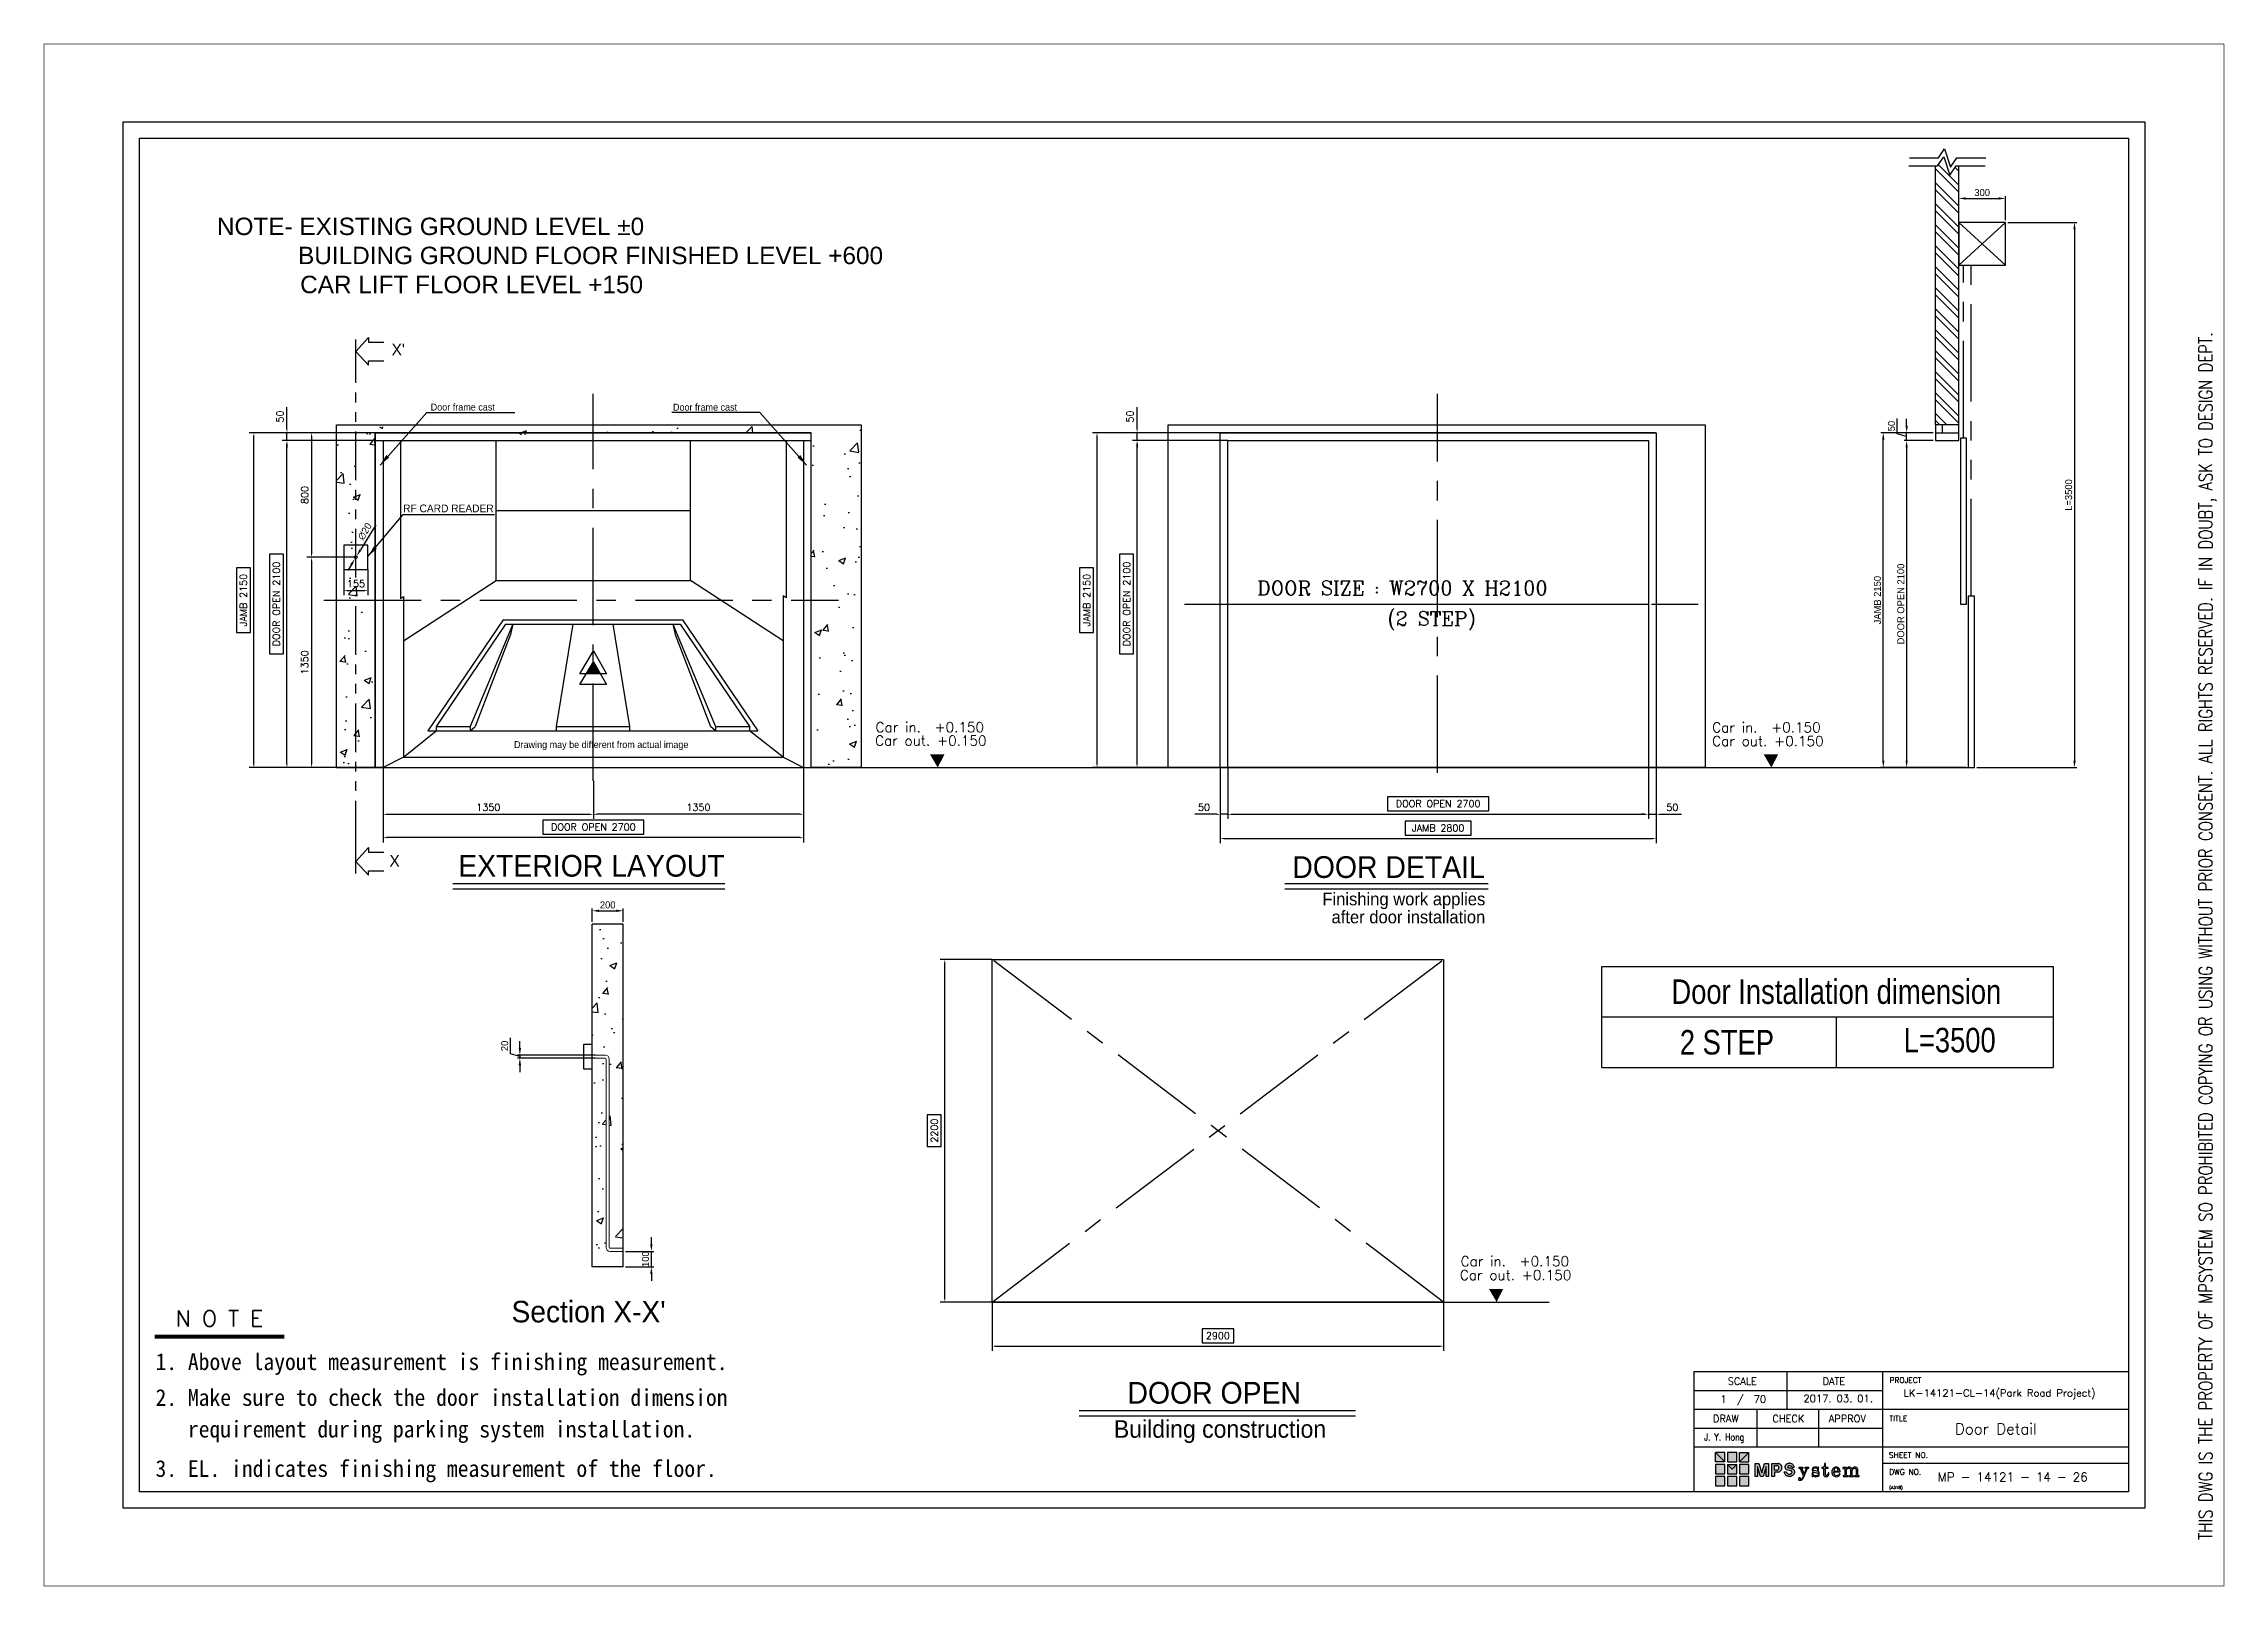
# Model space of a CAD drawing. Header units: millimetres. Extents: x -5 to 1510635, y -6 to 71285.
# Drawn here: x 1482625 to 1510635, y -5 to 19805 of the extents above; entities that cross this region are included whole.
import ezdxf
from ezdxf.enums import TextEntityAlignment as Align

# ---------------------------------------------------------------- set-up
doc = ezdxf.new("R2010")
doc.units = ezdxf.units.MM
doc.header["$LTSCALE"] = 1000
for name, pattern in [('CENTER', [2, 1.25, -0.25, 0.25, -0.25]), ('DASHED', [3, 2, -1]), ('HIDDEN', [0.375, 0.25, -0.125]), ('PHANTOM', [2.5, 1.25, -0.25, 0.25, -0.25, 0.25, -0.25]), ('PHANTOM2', [1.25, 0.625, -0.125, 0.125, -0.125, 0.125, -0.125])]:
    doc.linetypes.add(name, pattern=pattern)
for name, color, linetype in [('1', 1, 'CENTER'), ('1501', 6, 'Continuous'), ('3', 3, 'Continuous'), ('EG', 7, 'Continuous'), ('MP-1', 1, 'CENTER'), ('MP-2', 42, 'Continuous'), ('MP-3', 3, 'Continuous'), ('MP-4', 4, 'HIDDEN'), ('MP-7', 7, 'Continuous'), ('MP-8', 8, 'Continuous'), ('TEXT', 3, 'Continuous'), ('wal', 7, 'Continuous')]:
    doc.layers.add(name, color=color, linetype=linetype)
doc.layers.add('R118-AA-1BF FLOOR PLAN$0$SMCD-AA-Text', color=3, linetype='Continuous', lineweight=9)
doc.styles.add('C1', font='complex.shx', dxfattribs={"height": 150})
doc.styles.add('g1', font='', dxfattribs={"height": 90})
doc.styles.add('GHD', font='OUTLINE', dxfattribs={"bigfont": 'GHD'})
doc.styles.add('GHG1', font='simplex.shx', dxfattribs={"bigfont": 'whgtxt.shx'})
doc.styles.add('H', font='arial.ttf')
doc.styles.add('ROMANS', font='ROMANS.shx')
doc.styles.add('S1', font='simplex.shx', dxfattribs={"height": 90})
doc.styles.add('울릉도L', font='')
doc.styles.get('g1').set_extended_font_data('굴림체')
doc.styles.get('울릉도L').set_extended_font_data('HYwulM')
doc.dimstyles.new('ISO-25', dxfattribs={"dimtxt": 2.5, "dimasz": 2.5, "dimexe": 1.25, "dimexo": 0.625, "dimtad": 1, "dimtxsty": 'Standard', "dimcen": 2.5, "dimadec": 0, "dimazin": 0, "dimtfac": 1, "dimtmove": 0, "dimatfit": 3, "dimfxl": 1, "dimarcsym": 0})
doc.dimstyles.new('MPS2', dxfattribs={"dimscale": 100, "dimtxt": 3, "dimasz": 3, "dimexe": 1, "dimexo": 1, "dimgap": 1, "dimtad": 1, "dimzin": 12, "dimdsep": 46, "dimtxsty": 'Standard', "dimcen": 1, "dimclrd": 1, "dimclre": 1, "dimclrt": 7, "dimazin": 2, "dimtfac": 1, "dimtmove": 0, "dimatfit": 3, "dimfxl": 1, "dimarcsym": 0})
pattern_1 = [(50, (0, 0), (910.92334, -79.69543), [95.25, -1047.75]), (355, (0, 0), (-176.21413, 955.2832), [76.2, -838.2]), (100.451, (75.9, -6.6), (734.7125, 875.58344), [80.95, -890.45]), (46.1842, (0, 254), (1355.3952, -210.2116), [142.875, -1571.625]), (96.6356, (113, 236.5), (1187.0212, 1237.1278), [121.425, -1335.675]), (351.184, (0, 254), (1187.023, 1237.1256), [114.3, -1257.3]), (21, (127, 190.5), (758.0744, -511.3276), [95.25, -1047.75]), (326, (127, 190.5), (309.01014, 920.93983), [76.2, -838.2]), (71.4514, (190.2, 147.9), (1067.08245, 409.6143), [80.95, -890.45]), (37.5, (0, 0), (15.443016, 422.775194), [0, -828.04, 0, -850.9, 0, -841.375]), (7.5, (0, 0), (334.09831, 500.90287), [0, -485.14, 0, -808.99, 0, -320.675]), (327.5, (-283.2, 0), (677.952976, -28.64372), [0, -317.5, 0, -990.6, 0, -1314.45]), (317.5, (-410.2, 0), (740.6459, 127.13246), [0, -412.75, 0, -657.86, 0, -933.45])]

msp = doc.modelspace()

# ---------------------------------------------------------------- texts
at = {"color": 3}
for s, height, style, p in [('DOOR SIZE : W2700 X H2100', 182.79914, 'C1', (1498213.347, 12722.843, 0)), ('Car in.  +0.150', 127.9594, 'C1', (1493310.682, 10962.956, 0)), ('Car in.  +0.150', 127.9594, 'C1', (1504056.454, 10961.441, 0)), ('Car out. +0.150', 127.9594, 'C1', (1493304.886, 10791.44, 0)), ('Car out. +0.150', 127.9594, 'C1', (1504056.454, 10784.865, 0)), ('Car in.  +0.150', 127.9594, 'C1', (1500825.26, 4105.483, 0)), ('Car out. +0.150', 127.9594, 'C1', (1500815.48, 3928.907, 0)), ('1. Above layout measurement is finishing measurement.', 214.49998, 'g1', (1484062.268, 2772.743)), ('2. Make sure to check the door installation dimension', 214.49998, 'g1', (1484062.268, 2313.201)), ('   requirement during parking system installation.', 214.49998, 'g1', (1484062.268, 1906.855)), ('3. EL. indicates finishing measurement of the floor.', 214.49998, 'g1', (1484062.268, 1400.876))]:
    msp.add_text(s, height=height, dxfattribs=dict(at, style=style)).set_placement(p)
for s, height, style, p in [('(2 STEP)', 182.7991, 'C1', (1500451.631, 12410.579, 0)), ('N O T E', 205.92, 'S1', (1484883.569, 3434.473))]:
    msp.add_text(s, height=height, dxfattribs=dict(at, style=style)).set_placement(p, align=Align.MIDDLE)
at = {"linetype": 'ByBlock', "style": 'H', "width": 0.8}
for s, height, p in [('Door Installation dimension', 314.30332, (1505651.115, 7631.686)), ('2 STEP', 314.3033, (1504245.516, 6981.686)), ('L=3500', 314.3033, (1507106.747, 7009.876))]:
    msp.add_text(s, height=height, dxfattribs=at).set_placement(p, align=Align.MIDDLE_CENTER)
at = {"layer": '3', "style": 'GHD'}
for s, p in [("X'", (1487180.02, 15802.344)), ('X', (1487133.342, 9236.817))]:
    msp.add_text(s, height=148.176, dxfattribs=at).set_placement(p, align=Align.CENTER)
at = {"layer": 'MP-2', "style": 'ROMANS', "width": 0.8}
msp.add_text('J. Y. Hong', height=91, rotation=0.0000004, dxfattribs=at).set_placement((1504211.341, 1867.279), align=Align.CENTER)
at = {"layer": 'MP-2', "style": 'ROMANS'}
msp.add_text('(A31B)', height=37.7104, rotation=0.0000004, dxfattribs=at).set_placement((1506329.499, 1245.492))
at = {"layer": 'MP-2', "attachment_point": 1, "rotation": 0.0000004, "style": 'GHG1'}
for s, insert, char_height, width in [('LK-14121-CL-14(Park Road Project)', (1506513.815, 2525.005), 93.86667, 3080.16373), ('1  /  70', (1504162.957, 2445.459), 93.8667, 1614.18273), ('2017. 03. 01.', (1505227.803, 2455.143), 93.86667, 1063.38421), ('Door Detail', (1507174.959, 2087.78), 140.8, 3631.91114), ('MP - 14121 - 14 - 26', (1506953.946, 1455.701), 112.64, 2905.52891)]:
    msp.add_mtext(s, dxfattribs=dict(at, insert=insert, char_height=char_height, width=width))
at = {"layer": 'MP-3', "style": 'ROMANS'}
for s, p in [('SCALE', (1504443.73, 2583.56)), ('DATE', (1505619.454, 2583.56)), ('DRAW', (1504232.381, 2103.672)), ('CHECK', (1505034.782, 2103.672)), ('APPROV', (1505792.657, 2103.672))]:
    msp.add_text(s, height=91.9192, rotation=0.0000004, dxfattribs=at).set_placement(p, align=Align.CENTER)
for s, p in [('PROJECT', (1506332.961, 2607.838)), ('TITLE', (1506332.961, 2115.787)), ('SHEET NO.', (1506325.889, 1645.018)), ('DWG NO.', (1506329.499, 1429.139))]:
    msp.add_text(s, height=70.7071, rotation=0.0000004, dxfattribs=at).set_placement(p)
at = {"layer": 'MP-8', "style": 'ROMANS', "width": 0.8}
msp.add_text('THIS DWG IS THE PROPERTY OF MPSYSTEM SO PROHIBITED COPYING OR USING WITHOUT PRIOR CONSENT. ALL RIGHTS RESERVED. IF IN DOUBT, ASK TO DESIGN DEPT.', height=172.8, rotation=90, dxfattribs=at).set_placement((1510480.134, 590.865))
at = {"layer": 'MP-8', "linetype": 'ByBlock', "insert": (1484850.949, 17570.419), "char_height": 223.80811, "attachment_point": 1, "style": 'H'}
msp.add_mtext_dynamic_manual_height_columns('{\\fArial|b0|i0|c238|p34;NOTE- EXISTING GROUND LEVEL %%P0\\P            BUILDING GROUND FLOOR FINISHED LEVEL +600\\P^I  CAR LIFT FLOOR LEVEL +150}', width=29952.96773, gutter_width=1598.629, heights=[0], dxfattribs=at)
at = {"layer": 'R118-AA-1BF FLOOR PLAN$0$SMCD-AA-Text', "linetype": 'ByBlock', "insert": (1488405.478, 13887.008), "char_height": 100, "width": 1241.31695, "attachment_point": 3, "style": 'H'}
msp.add_mtext('{\\fGulim|b0|i0|c129|p50;RF CARD READER }', dxfattribs=at)
at = {"layer": 'TEXT', "color": 2, "style": '울릉도L'}
for p in [(1487596.607, 15093.497, 0), (1490708.258, 15092.171, 0)]:
    msp.add_text('Door frame cast', height=88.51046, dxfattribs=at).set_placement(p)
msp.add_text('Drawing may be different from actual image', height=88.51046, dxfattribs=at).set_placement((1489786.986, 10792.95), align=Align.MIDDLE)
at = {"layer": 'TEXT', "color": 0, "style": '울릉도L'}
for s, height, p in [('EXTERIOR LAYOUT', 278.75556, (1489662.201, 9248.171)), ('DOOR OPEN', 278.7556, (1497660.532, 2480.693)), ('Building construction', 225.792, (1497734.701, 1988.044))]:
    msp.add_text(s, height=height, dxfattribs=at).set_placement(p, align=Align.MIDDLE)
for s, height, p in [('DOOR DETAIL', 278.75556, (1501135.441, 9091.879)), ('Finishing work applies', 162.57024, (1501141.782, 8740.212)), ('after door installation', 162.57024, (1501141.782, 8509.006))]:
    msp.add_text(s, height=height, dxfattribs=at).set_placement(p, align=Align.RIGHT)
msp.add_text("Section X-X'", height=276.5952, dxfattribs=at).set_placement((1488634.806, 3384.709))

# ---------------------------------------------------------------- blocks, each defined once
blk = doc.blocks.new('MP LOGO')
h = blk.add_hatch(color=20)
h.paths.add_polyline_path([(9, 55), (0, 64), (0, 46), (18, 46)])
h.paths.add_polyline_path([(18, 41), (0, 41), (0, 23), (18, 23)])
h.paths.add_polyline_path([(32, 32), (23, 41), (23, 23), (41, 23), (41, 41)])
h.paths.add_polyline_path([(64, 23), (64, 41), (46, 41), (46, 23)])
h.paths.add_polyline_path([(64, 46), (64, 64), (55, 55), (46, 46)])
h.paths.add_polyline_path([(64, 18), (46, 18), (46, 0), (64, 0)])
h.paths.add_polyline_path([(0, 0), (18, 0), (18, 18), (0, 18)])
h = blk.add_hatch(color=131)
h.paths.add_polyline_path([(18, 64), (0, 64), (9, 55), (18, 46)])
h.paths.add_polyline_path([(41, 64), (23, 64), (23, 46), (41, 46)])
h.paths.add_polyline_path([(64, 64), (46, 64), (46, 46), (55, 55)])
h.paths.add_polyline_path([(41, 41), (23, 41), (32, 32)])
h.paths.add_polyline_path([(41, 18), (23, 18), (23, 0), (41, 0)])
at = {"color": 131}
for points in [[(9, 55), (18, 46), (18, 64), (0, 64)], [(23, 46), (41, 46), (41, 64), (23, 64)], [(55, 55), (46, 46), (46, 64), (64, 64)], [(23, 0), (41, 0), (41, 18), (23, 18)]]:
    blk.add_lwpolyline(points, close=True, dxfattribs=at)
at = {"color": 20}
for points in [[(9, 55), (18, 46), (0, 46), (0, 64)], [(55, 55), (46, 46), (64, 46), (64, 64)], [(0, 23), (18, 23), (18, 41), (0, 41)], [(0, 0), (18, 0), (18, 18), (0, 18)], [(32, 32), (23, 41), (23, 23), (41, 23), (41, 41)], [(46, 23), (64, 23), (64, 41), (46, 41)], [(46, 0), (64, 0), (64, 18), (46, 18)]]:
    blk.add_lwpolyline(points, close=True, dxfattribs=at)
at = {"color": 143}
blk.add_lwpolyline([(23, 41), (41, 41), (32, 32), (32, 32)], close=True, dxfattribs=at)
blk = doc.blocks.new('MP LOGO 02')
at = {"layer": 'MP-2'}
h = blk.add_hatch(color=256, dxfattribs=at)
h.paths.add_polyline_path([(8.38, 4.28), (7.62, 4.28), (7.62, 1.78), (8.09, 1.78), (8.09, 3.69), (8.69, 1.78), (9.16, 1.78), (9.76, 3.69), (9.76, 1.78), (10.23, 1.78), (10.23, 4.28), (9.47, 4.28), (8.92, 2.49)])
h.paths.add_polyline_path([(10.86, 1.78), (11.38, 1.78), (11.38, 2.62), (12, 2.62), (12.11, 2.63), (12.2, 2.65), (12.3, 2.68), (12.39, 2.73), (12.47, 2.78), (12.55, 2.85), (12.62, 2.92), (12.68, 3), (12.73, 3.09), (12.77, 3.18), (12.79, 3.28), (12.81, 3.38), (12.81, 3.48), (12.8, 3.58), (12.78, 3.68), (12.75, 3.77), (12.7, 3.86), (12.65, 3.95), (12.59, 4.02), (12.51, 4.09), (12.43, 4.15), (12.35, 4.2), (12.25, 4.24), (12.16, 4.27), (12.06, 4.28), (10.86, 4.28)])
h.paths.add_polyline_path([(11.38, 3.89), (11.85, 3.89), (11.92, 3.88), (11.99, 3.85), (12.05, 3.82), (12.1, 3.77), (12.15, 3.72), (12.19, 3.66), (12.22, 3.59), (12.23, 3.52), (12.24, 3.45), (12.23, 3.38), (12.22, 3.31), (12.19, 3.24), (12.15, 3.18), (12.1, 3.13), (12.05, 3.09), (11.99, 3.05), (11.92, 3.02), (11.85, 3.01), (11.38, 3.01)], flags=16)
h.paths.add_polyline_path([(14.02, 3.76), (14.1, 3.8), (14.18, 3.82), (14.26, 3.83), (14.34, 3.83), (14.42, 3.81), (14.5, 3.79), (14.57, 3.75), (14.64, 3.7), (14.7, 3.65), (14.75, 3.58), (15.19, 3.58), (15.16, 3.69), (15.11, 3.79), (15.06, 3.88), (14.99, 3.97), (14.91, 4.05), (14.83, 4.12), (14.74, 4.18), (14.64, 4.23), (14.53, 4.27), (14.42, 4.29), (14.31, 4.31), (14.2, 4.31), (14.09, 4.29), (13.99, 4.27), (13.88, 4.23), (13.78, 4.18), (13.69, 4.12), (13.6, 4.05), (13.53, 3.97), (13.48, 3.92), (13.44, 3.85), (13.41, 3.79), (13.39, 3.72), (13.37, 3.64), (13.37, 3.57), (13.39, 3.49), (13.41, 3.42), (13.44, 3.35), (13.48, 3.29), (13.52, 3.23), (13.58, 3.19), (13.64, 3.14), (13.71, 3.11), (14.46, 2.93), (14.55, 2.91), (14.65, 2.84), (14.72, 2.75), (14.75, 2.63), (14.74, 2.52), (14.7, 2.41), (14.62, 2.32), (14.54, 2.28), (14.46, 2.25), (14.37, 2.23), (14.29, 2.22), (14.2, 2.23), (14.11, 2.24), (14.03, 2.27), (13.95, 2.3), (13.88, 2.35), (13.81, 2.41), (13.75, 2.47), (13.7, 2.54), (13.66, 2.62), (13.19, 2.62), (13.23, 2.51), (13.28, 2.4), (13.34, 2.3), (13.41, 2.21), (13.49, 2.12), (13.58, 2.05), (13.68, 1.98), (13.78, 1.92), (13.89, 1.88), (14, 1.85), (14.12, 1.82), (14.24, 1.82), (14.35, 1.82), (14.47, 1.83), (14.58, 1.86), (14.69, 1.9), (14.8, 1.95), (14.9, 2.02), (14.99, 2.09), (15.08, 2.17), (15.15, 2.26), (15.22, 2.36), (15.25, 2.43), (15.27, 2.51), (15.28, 2.59), (15.27, 2.67), (15.26, 2.75), (15.24, 2.83), (15.21, 2.9), (15.17, 2.97), (15.12, 3.04), (15.06, 3.1), (15, 3.14), (14.93, 3.19), (14.85, 3.22), (14.74, 3.27), (14.62, 3.32), (14.5, 3.36), (14.38, 3.38), (14.26, 3.4), (14.18, 3.41), (14.1, 3.42), (14.03, 3.46), (13.95, 3.52), (13.92, 3.59), (13.92, 3.67), (13.97, 3.74)])
h.paths.add_polyline_path([(16.65, 3.29), (16.65, 3.36), (16.7, 3.4), (16.91, 3.4), (16.91, 3.52), (16.03, 3.52), (16.03, 3.4), (16.16, 3.38), (16.3, 3.3), (16.93, 1.85), (16.89, 1.71), (16.73, 1.44), (16.6, 1.28), (16.47, 1.2), (16.35, 1.21), (16.37, 1.41), (16.29, 1.51), (16.13, 1.51), (16.01, 1.42), (16, 1.21), (16.09, 1.09), (16.24, 1.03), (16.44, 1.03), (16.57, 1.08), (16.76, 1.23), (16.94, 1.49), (17.11, 1.82), (17.68, 3.25), (17.79, 3.36), (17.97, 3.4), (17.97, 3.52), (17.23, 3.52), (17.23, 3.4), (17.45, 3.37), (17.5, 3.31), (17.5, 3.25), (17.12, 2.26), (17.06, 2.32)])
h.paths.add_polyline_path([(18.99, 2.94), (18.89, 3.01), (18.85, 3.09), (18.85, 3.24), (18.89, 3.31), (19, 3.41), (19.08, 3.43), (19.38, 3.42), (19.5, 3.36), (19.62, 3.25), (19.78, 2.94), (19.88, 2.94), (19.88, 3.56), (19.78, 3.56), (19.67, 3.43), (19.44, 3.56), (19.1, 3.58), (18.85, 3.5), (18.72, 3.36), (18.64, 3.14), (18.64, 2.97), (18.68, 2.83), (18.73, 2.74), (18.89, 2.62), (19.56, 2.45), (19.67, 2.4), (19.78, 2.28), (19.78, 2.09), (19.71, 1.98), (19.56, 1.9), (19.44, 1.87), (19.21, 1.9), (19.03, 1.98), (18.9, 2.11), (18.81, 2.28), (18.76, 2.47), (18.62, 2.47), (18.62, 1.76), (18.76, 1.76), (18.84, 1.9), (19.1, 1.77), (19.25, 1.73), (19.62, 1.76), (19.82, 1.86), (19.96, 2.04), (20, 2.17), (20, 2.42), (19.95, 2.57), (19.82, 2.7), (19.7, 2.78)])
h.paths.add_polyline_path([(21.18, 3.36), (21.73, 3.36), (21.73, 3.52), (21.18, 3.52), (21.18, 4.28), (21.03, 4.28), (20.99, 4.03), (20.92, 3.79), (20.74, 3.58), (20.52, 3.52), (20.52, 3.36), (20.82, 3.36), (20.82, 2.06), (20.85, 1.96), (20.96, 1.83), (21.09, 1.76), (21.39, 1.73), (21.58, 1.81), (21.71, 1.92), (21.81, 2.13), (21.84, 2.47), (21.71, 2.47), (21.68, 2.21), (21.56, 2), (21.45, 1.95), (21.32, 1.95), (21.2, 2.03), (21.18, 2.09)])
h.paths.add_polyline_path([(24.02, 2.64), (24.02, 2.75), (23.92, 3.15), (23.84, 3.29), (23.71, 3.43), (23.43, 3.57), (23.15, 3.58), (22.95, 3.53), (22.81, 3.46), (22.57, 3.2), (22.44, 2.85), (22.43, 2.49), (22.47, 2.31), (22.55, 2.12), (22.76, 1.88), (23.06, 1.75), (23.41, 1.73), (23.63, 1.81), (23.8, 1.93), (23.92, 2.07), (24.02, 2.27), (23.89, 2.31), (23.77, 2.12), (23.63, 2), (23.53, 1.95), (23.43, 1.92), (23.17, 1.93), (23, 2.03), (22.91, 2.14), (22.84, 2.34), (22.81, 2.64)])
h.paths.add_polyline_path([(22.81, 2.79), (22.85, 3.07), (22.92, 3.25), (23.02, 3.37), (23.16, 3.43), (23.35, 3.43), (23.45, 3.4), (23.53, 3.32), (23.62, 3.12), (23.62, 2.8)], flags=16)
h.paths.add_polyline_path([(25.23, 2.86), (25.26, 3.01), (25.34, 3.2), (25.43, 3.29), (25.57, 3.36), (25.75, 3.36), (25.86, 3.31), (25.94, 3.22), (26, 3.06), (26, 1.98), (25.94, 1.92), (25.68, 1.92), (25.68, 1.78), (26.61, 1.78), (26.61, 1.92), (26.38, 1.92), (26.33, 2), (26.33, 2.89), (26.37, 3.06), (26.43, 3.19), (26.51, 3.27), (26.68, 3.36), (26.86, 3.36), (26.97, 3.3), (27.04, 3.17), (27.08, 3), (27.08, 2.01), (27.02, 1.92), (26.77, 1.92), (26.77, 1.78), (27.7, 1.78), (27.7, 1.92), (27.46, 1.92), (27.41, 1.98), (27.41, 3.06), (27.38, 3.24), (27.22, 3.47), (27.02, 3.57), (26.74, 3.57), (26.47, 3.43), (26.35, 3.3), (26.33, 3.25), (26.29, 3.22), (26.22, 3.36), (26.05, 3.52), (25.86, 3.58), (25.7, 3.58), (25.57, 3.55), (25.42, 3.46), (25.32, 3.37), (25.26, 3.26), (25.23, 3.26), (25.23, 3.52), (24.56, 3.48), (24.56, 3.32), (24.85, 3.32), (24.9, 3.25), (24.9, 2), (24.83, 1.92), (24.57, 1.92), (24.57, 1.78), (24.9, 1.78), (25.52, 1.78), (25.52, 1.92), (25.28, 1.92), (25.23, 2)])
for points in [[(8.09, 1.78), (7.62, 1.78), (7.62, 4.28), (8.38, 4.28), (8.92, 2.49), (9.47, 4.28), (10.23, 4.28), (10.23, 1.78), (9.76, 1.78), (9.76, 3.69), (9.16, 1.78), (8.69, 1.78), (8.09, 3.69), (8.09, 1.78)], [(21.03, 4.28), (20.99, 4.03), (20.92, 3.79), (20.74, 3.58), (20.52, 3.52), (20.52, 3.36), (20.82, 3.36), (20.82, 2.06), (20.85, 1.96), (20.96, 1.83), (21.09, 1.76), (21.39, 1.73), (21.58, 1.81), (21.71, 1.92), (21.81, 2.13), (21.84, 2.47), (21.71, 2.47), (21.68, 2.21), (21.56, 2), (21.45, 1.95), (21.32, 1.95), (21.2, 2.03), (21.18, 2.09), (21.18, 3.36), (21.73, 3.36), (21.73, 3.52), (21.18, 3.52), (21.18, 4.28), (21.03, 4.28)], [(16.03, 3.52), (16.03, 3.4), (16.16, 3.38), (16.3, 3.3), (16.93, 1.85), (16.89, 1.71), (16.73, 1.44), (16.6, 1.28), (16.47, 1.2), (16.35, 1.21), (16.37, 1.41), (16.29, 1.51), (16.13, 1.51), (16.01, 1.42), (16, 1.21), (16.09, 1.09), (16.24, 1.03), (16.44, 1.03), (16.57, 1.08), (16.76, 1.23), (16.94, 1.49), (17.11, 1.82), (17.68, 3.25), (17.79, 3.36), (17.97, 3.4), (17.97, 3.52), (17.23, 3.52), (17.23, 3.4), (17.45, 3.37), (17.5, 3.31), (17.5, 3.25), (17.12, 2.26), (17.06, 2.32), (16.65, 3.29), (16.65, 3.36), (16.7, 3.4), (16.91, 3.4), (16.91, 3.52), (16.03, 3.52)], [(19.1, 3.58), (18.85, 3.5), (18.72, 3.36), (18.64, 3.14), (18.64, 2.97), (18.68, 2.83), (18.73, 2.74), (18.89, 2.62), (19.56, 2.45), (19.67, 2.4), (19.78, 2.28), (19.78, 2.09), (19.71, 1.98), (19.56, 1.9), (19.44, 1.87), (19.21, 1.9), (19.03, 1.98), (18.9, 2.11), (18.81, 2.28), (18.76, 2.47), (18.62, 2.47), (18.62, 1.76), (18.76, 1.76), (18.84, 1.9), (19.1, 1.77), (19.25, 1.73), (19.62, 1.76), (19.82, 1.86), (19.96, 2.04), (20, 2.17), (20, 2.42), (19.95, 2.57), (19.82, 2.7), (19.7, 2.78), (18.99, 2.94), (18.89, 3.01), (18.85, 3.09), (18.85, 3.24), (18.89, 3.31), (19, 3.41), (19.08, 3.43), (19.38, 3.42), (19.5, 3.36), (19.62, 3.25), (19.78, 2.94), (19.88, 2.94), (19.88, 3.56), (19.78, 3.56), (19.69, 3.45), (19.65, 3.45), (19.44, 3.56), (19.1, 3.58)], [(23.15, 3.58), (22.95, 3.53), (22.81, 3.46), (22.57, 3.2), (22.44, 2.85), (22.43, 2.49), (22.47, 2.31), (22.55, 2.12), (22.76, 1.88), (23.06, 1.75), (23.41, 1.73), (23.63, 1.81), (23.8, 1.93), (23.92, 2.07), (24.02, 2.27), (23.89, 2.31), (23.77, 2.12), (23.63, 2), (23.53, 1.95), (23.43, 1.92), (23.17, 1.93), (23, 2.03), (22.91, 2.14), (22.84, 2.34), (22.81, 2.64), (24.02, 2.64), (24.02, 2.75), (23.92, 3.15), (23.84, 3.29), (23.71, 3.43), (23.43, 3.57), (23.15, 3.58)], [(23.16, 3.43), (23.02, 3.37), (22.92, 3.25), (22.85, 3.07), (22.81, 2.79), (23.62, 2.8), (23.62, 3.12), (23.53, 3.32), (23.45, 3.4), (23.35, 3.43), (23.16, 3.43)], [(25.7, 3.58), (25.57, 3.55), (25.42, 3.46), (25.32, 3.37), (25.26, 3.26), (25.23, 3.26), (25.23, 3.52), (24.56, 3.48), (24.56, 3.32), (24.85, 3.32), (24.9, 3.25), (24.9, 2), (24.83, 1.92), (24.57, 1.92), (24.57, 1.78), (24.9, 1.78), (25.52, 1.78), (25.52, 1.92), (25.28, 1.92), (25.23, 2), (25.23, 2.86), (25.26, 3.01), (25.34, 3.2), (25.43, 3.29), (25.57, 3.36), (25.75, 3.36), (25.86, 3.31), (25.94, 3.22), (26, 3.06), (26, 1.98), (25.94, 1.92), (25.68, 1.92), (25.68, 1.78), (26.61, 1.78), (26.61, 1.92), (26.38, 1.92), (26.33, 2), (26.33, 2.89), (26.37, 3.06), (26.43, 3.19), (26.51, 3.27), (26.68, 3.36), (26.86, 3.36), (26.97, 3.3), (27.04, 3.17), (27.08, 3), (27.08, 2.01), (27.02, 1.92), (26.77, 1.92), (26.77, 1.78), (27.7, 1.78), (27.7, 1.92), (27.46, 1.92), (27.41, 1.98), (27.41, 3.06), (27.38, 3.24), (27.22, 3.47), (27.02, 3.57), (26.74, 3.57), (26.47, 3.43), (26.35, 3.3), (26.33, 3.25), (26.29, 3.22), (26.22, 3.36), (26.05, 3.52), (25.86, 3.58), (25.7, 3.58)]]:
    blk.add_lwpolyline(points, close=True, dxfattribs=at)
for points in [[(12, 2.62), (11.38, 2.62), (11.38, 1.78), (10.86, 1.78), (10.86, 4.28), (12.06, 4.28)], [(12, 2.62), (12.11, 2.63), (12.2, 2.65), (12.3, 2.68), (12.39, 2.73), (12.47, 2.78), (12.55, 2.85), (12.62, 2.92), (12.68, 3), (12.73, 3.09), (12.77, 3.18), (12.79, 3.28), (12.81, 3.38), (12.81, 3.48), (12.8, 3.58), (12.78, 3.68), (12.75, 3.77), (12.7, 3.86), (12.65, 3.95), (12.59, 4.02), (12.51, 4.09), (12.43, 4.15), (12.35, 4.2), (12.25, 4.24), (12.16, 4.27), (12.06, 4.28)], [(14.75, 3.58), (15.19, 3.58), (15.16, 3.69), (15.11, 3.79), (15.06, 3.88), (14.99, 3.97), (14.91, 4.05), (14.83, 4.12), (14.74, 4.18), (14.64, 4.23), (14.53, 4.27), (14.42, 4.29), (14.31, 4.31), (14.2, 4.31), (14.09, 4.29), (13.99, 4.27), (13.88, 4.23), (13.78, 4.18), (13.69, 4.12), (13.6, 4.05), (13.53, 3.97), (13.48, 3.92), (13.44, 3.85), (13.41, 3.79), (13.39, 3.72), (13.37, 3.64), (13.37, 3.57), (13.39, 3.49), (13.41, 3.42), (13.44, 3.35), (13.48, 3.29), (13.52, 3.23), (13.58, 3.19), (13.64, 3.14), (13.71, 3.11), (14.46, 2.93)], [(11.85, 3.01), (11.38, 3.01), (11.38, 3.89), (11.85, 3.89)], [(11.85, 3.01), (11.92, 3.02), (11.99, 3.05), (12.05, 3.09), (12.1, 3.13), (12.15, 3.18), (12.19, 3.24), (12.22, 3.31), (12.23, 3.38), (12.24, 3.45), (12.23, 3.52), (12.22, 3.59), (12.19, 3.66), (12.15, 3.72), (12.1, 3.77), (12.05, 3.82), (11.99, 3.85), (11.92, 3.88), (11.85, 3.89)], [(13.66, 2.62), (13.19, 2.62), (13.23, 2.51), (13.28, 2.4), (13.34, 2.3), (13.41, 2.21), (13.49, 2.12), (13.58, 2.05), (13.68, 1.98), (13.78, 1.92), (13.89, 1.88), (14, 1.85), (14.12, 1.82), (14.24, 1.82), (14.35, 1.82), (14.47, 1.83), (14.58, 1.86), (14.69, 1.9), (14.8, 1.95), (14.9, 2.02), (14.99, 2.09), (15.08, 2.17), (15.15, 2.26), (15.22, 2.36), (15.25, 2.43), (15.27, 2.51), (15.28, 2.59), (15.27, 2.67), (15.26, 2.75), (15.24, 2.83), (15.21, 2.9), (15.17, 2.97), (15.12, 3.04), (15.06, 3.1), (15, 3.14), (14.93, 3.19), (14.85, 3.22), (14.74, 3.27), (14.62, 3.32), (14.5, 3.36), (14.38, 3.38), (14.26, 3.4)], [(13.66, 2.62), (13.7, 2.54), (13.75, 2.47), (13.81, 2.41), (13.88, 2.35), (13.95, 2.3), (14.03, 2.27), (14.11, 2.24), (14.2, 2.23), (14.29, 2.22), (14.37, 2.23), (14.46, 2.25), (14.54, 2.28)], [(14.02, 3.76), (13.99, 3.75), (13.96, 3.72), (13.93, 3.69), (13.92, 3.65), (13.92, 3.61), (13.93, 3.57), (13.94, 3.53), (13.97, 3.5)], [(13.97, 3.5), (14.03, 3.46), (14.1, 3.42), (14.18, 3.41), (14.26, 3.4)], [(14.75, 3.58), (14.7, 3.65), (14.64, 3.7), (14.57, 3.75), (14.5, 3.79), (14.42, 3.81), (14.34, 3.83), (14.26, 3.83), (14.18, 3.82), (14.1, 3.8), (14.02, 3.76)], [(14.54, 2.28), (14.59, 2.31), (14.64, 2.34), (14.68, 2.39), (14.71, 2.44), (14.73, 2.49), (14.75, 2.55), (14.75, 2.61), (14.74, 2.66), (14.73, 2.72), (14.7, 2.77), (14.66, 2.82), (14.62, 2.86), (14.57, 2.89), (14.52, 2.92), (14.46, 2.93)]]:
    blk.add_lwpolyline(points, dxfattribs=at)
at = {"color": 40, "xscale": 0.1000000000000227, "yscale": 0.1000000000000227, "zscale": 0.1000000000000227}
blk.add_blockref('MP LOGO', (0, 0), dxfattribs=at)
blk = doc.blocks.new('*D74')
at = {"layer": 'DEFPOINTS', "color": 0, "linetype": 'ByBlock', "transparency": 16777216}
for p in [(1485751, 14709), (1486886, 14709, 0), (1486386, 10509)]:
    blk.add_point(p, dxfattribs=at)
at = {"layer": 'MP-1', "linetype": 'ByBlock', "lineweight": -2, "transparency": 16777216}
for p, q in [((1486886, 14709), (1485691, 14709)), ((1485751, 10554), (1485751, 14664)), ((1485706, 13250), (1485526, 13250)), ((1485526, 13250), (1485526, 11968)), ((1485706, 11968), (1485706, 13250)), ((1485526, 11968), (1485706, 11968)), ((1486386, 10509), (1485691, 10509))]:
    blk.add_line(p, q, dxfattribs=at)
at = {"layer": 'MP-1', "linetype": 'ByBlock', "transparency": 16777216}
for points in [[(1485743, 14664), (1485758, 14664), (1485751, 14709)], [(1485743, 10554), (1485758, 10554), (1485751, 10509)]]:
    blk.add_solid(points, dxfattribs=at)
at = {"layer": 'MP-1', "color": 7, "linetype": 'ByBlock', "transparency": 16777216, "insert": (1485616, 12609), "char_height": 90, "attachment_point": 5, "rotation": 90, "style": 'S1'}
blk.add_mtext('DOOR OPEN 2100', dxfattribs=at)
blk = doc.blocks.new('*D75')
at = {"layer": 'DEFPOINTS', "color": 0, "linetype": 'ByBlock', "transparency": 16777216}
for p in [(1485326, 14809), (1486666, 14809, 0), (1486386, 10509, 0)]:
    blk.add_point(p, dxfattribs=at)
at = {"layer": 'MP-1', "linetype": 'ByBlock', "lineweight": -2, "transparency": 16777216}
for p, q in [((1486666, 14809), (1485266, 14809)), ((1485326, 10554), (1485326, 14764)), ((1485281, 13072), (1485101, 13072)), ((1485101, 13072), (1485101, 12245)), ((1485281, 12245), (1485281, 13072)), ((1485101, 12245), (1485281, 12245)), ((1486386, 10509), (1485266, 10509))]:
    blk.add_line(p, q, dxfattribs=at)
at = {"layer": 'MP-1', "linetype": 'ByBlock', "transparency": 16777216}
for points in [[(1485318, 14764), (1485333, 14764), (1485326, 14809)], [(1485318, 10554), (1485333, 10554), (1485326, 10509)]]:
    blk.add_solid(points, dxfattribs=at)
at = {"layer": 'MP-1', "color": 7, "linetype": 'ByBlock', "transparency": 16777216, "insert": (1485191, 12659), "char_height": 90, "attachment_point": 5, "rotation": 90, "style": 'S1'}
blk.add_mtext('JAMB 2150', dxfattribs=at)
blk = doc.blocks.new('*D76')
at = {"layer": 'DEFPOINTS', "color": 0, "linetype": 'ByBlock', "transparency": 16777216}
for p in [(1496669, 14709), (1497837, 14709, 0), (1496927, 10509, 0)]:
    blk.add_point(p, dxfattribs=at)
at = {"layer": 'MP-1', "linetype": 'ByBlock', "lineweight": -2, "transparency": 16777216}
for p, q in [((1497837, 14709), (1496609, 14709)), ((1496669, 10554), (1496669, 14664)), ((1496624, 13250), (1496444, 13250)), ((1496444, 13250), (1496444, 11968)), ((1496624, 11968), (1496624, 13250)), ((1496444, 11968), (1496624, 11968)), ((1496927, 10509), (1496609, 10509))]:
    blk.add_line(p, q, dxfattribs=at)
at = {"layer": 'MP-1', "linetype": 'ByBlock', "transparency": 16777216}
for points in [[(1496662, 14664), (1496677, 14664), (1496669, 14709)], [(1496662, 10554), (1496677, 10554), (1496669, 10509)]]:
    blk.add_solid(points, dxfattribs=at)
at = {"layer": 'MP-1', "color": 7, "linetype": 'ByBlock', "transparency": 16777216, "insert": (1496534, 12609), "char_height": 90, "attachment_point": 5, "rotation": 90, "style": 'S1'}
blk.add_mtext('DOOR OPEN 2100', dxfattribs=at)
blk = doc.blocks.new('*D77')
at = {"layer": 'DEFPOINTS', "color": 0, "linetype": 'ByBlock', "transparency": 16777216}
for p in [(1496155, 14809), (1497737, 14809, 0), (1496927, 10509, 0)]:
    blk.add_point(p, dxfattribs=at)
at = {"layer": 'MP-1', "linetype": 'ByBlock', "lineweight": -2, "transparency": 16777216}
for p, q in [((1497737, 14809), (1496095, 14809)), ((1496155, 10554), (1496155, 14764)), ((1496110, 13072), (1495930, 13072)), ((1495930, 13072), (1495930, 12245)), ((1496110, 12245), (1496110, 13072)), ((1495930, 12245), (1496110, 12245)), ((1496927, 10509), (1496095, 10509))]:
    blk.add_line(p, q, dxfattribs=at)
at = {"layer": 'MP-1', "linetype": 'ByBlock', "transparency": 16777216}
for points in [[(1496148, 14764), (1496163, 14764), (1496155, 14809)], [(1496148, 10554), (1496163, 10554), (1496155, 10509)]]:
    blk.add_solid(points, dxfattribs=at)
at = {"layer": 'MP-1', "color": 7, "linetype": 'ByBlock', "transparency": 16777216, "insert": (1496020, 12659), "char_height": 90, "attachment_point": 5, "rotation": 90, "style": 'S1'}
blk.add_mtext('JAMB 2150', dxfattribs=at)
blk = doc.blocks.new('*D78')
at = {"layer": 'DEFPOINTS', "color": 0, "linetype": 'ByBlock', "transparency": 16777216}
for p in [(1497737, 10509), (1497837, 10509), (1497737, 9909)]:
    blk.add_point(p, dxfattribs=at)
at = {"layer": 'MP-1', "linetype": 'ByBlock', "lineweight": -2, "transparency": 16777216}
for p, q in [((1497737, 10509), (1497737, 9849)), ((1497837, 10509), (1497837, 9849)), ((1497692, 9909), (1497411, 9909)), ((1497837, 9909), (1497737, 9909)), ((1497882, 9909), (1497927, 9909))]:
    blk.add_line(p, q, dxfattribs=at)
at = {"layer": 'MP-1', "linetype": 'ByBlock', "transparency": 16777216}
for points in [[(1497692, 9916), (1497692, 9901), (1497737, 9909)], [(1497882, 9916), (1497882, 9901), (1497837, 9909)]]:
    blk.add_solid(points, dxfattribs=at)
at = {"layer": 'MP-1', "color": 7, "linetype": 'ByBlock', "transparency": 16777216, "insert": (1497529, 9999), "char_height": 90, "attachment_point": 5, "style": 'S1'}
blk.add_mtext('50', dxfattribs=at)
blk = doc.blocks.new('*D79')
at = {"layer": 'DEFPOINTS', "color": 0, "linetype": 'ByBlock', "transparency": 16777216}
for p in [(1503237, 10509), (1503337, 10509), (1503337, 9909)]:
    blk.add_point(p, dxfattribs=at)
at = {"layer": 'MP-1', "linetype": 'ByBlock', "lineweight": -2, "transparency": 16777216}
for p, q in [((1503237, 10509), (1503237, 9849)), ((1503337, 10509), (1503337, 9849)), ((1503192, 9909), (1503147, 9909)), ((1503237, 9909), (1503337, 9909)), ((1503382, 9909), (1503663, 9909))]:
    blk.add_line(p, q, dxfattribs=at)
at = {"layer": 'MP-1', "linetype": 'ByBlock', "transparency": 16777216}
for points in [[(1503192, 9916), (1503192, 9901), (1503237, 9909)], [(1503382, 9916), (1503382, 9901), (1503337, 9909)]]:
    blk.add_solid(points, dxfattribs=at)
at = {"layer": 'MP-1', "color": 7, "linetype": 'ByBlock', "transparency": 16777216, "insert": (1503545, 9999), "char_height": 90, "attachment_point": 5, "style": 'S1'}
blk.add_mtext('50', dxfattribs=at)
blk = doc.blocks.new('*D80')
at = {"layer": 'DEFPOINTS', "color": 0, "linetype": 'ByBlock', "transparency": 16777216}
for p in [(1496669, 14809), (1497737, 14809, 0), (1497827, 14709)]:
    blk.add_point(p, dxfattribs=at)
at = {"layer": 'MP-1', "linetype": 'ByBlock', "lineweight": -2, "transparency": 16777216}
for p, q in [((1496669, 14854), (1496669, 15135)), ((1497737, 14809), (1496609, 14809)), ((1497827, 14709), (1496609, 14709)), ((1496669, 14709), (1496669, 14809)), ((1496669, 14664), (1496669, 14619))]:
    blk.add_line(p, q, dxfattribs=at)
at = {"layer": 'MP-1', "linetype": 'ByBlock', "transparency": 16777216}
for points in [[(1496662, 14854), (1496677, 14854), (1496669, 14809)], [(1496662, 14664), (1496677, 14664), (1496669, 14709)]]:
    blk.add_solid(points, dxfattribs=at)
at = {"layer": 'MP-1', "color": 7, "linetype": 'ByBlock', "transparency": 16777216, "insert": (1496579, 15017), "char_height": 90, "attachment_point": 5, "rotation": 90, "style": 'S1'}
blk.add_mtext('50', dxfattribs=at)
blk = doc.blocks.new('*D81')
at = {"layer": 'DEFPOINTS', "color": 0, "linetype": 'ByBlock', "transparency": 16777216}
for p in [(1485751, 14809), (1486886, 14809), (1486886, 14709, 0)]:
    blk.add_point(p, dxfattribs=at)
at = {"layer": 'MP-1', "linetype": 'ByBlock', "lineweight": -2, "transparency": 16777216}
for p, q in [((1485751, 14854), (1485751, 15135)), ((1486886, 14809), (1485691, 14809)), ((1486886, 14709), (1485691, 14709)), ((1485751, 14709), (1485751, 14809)), ((1485751, 14664), (1485751, 14619))]:
    blk.add_line(p, q, dxfattribs=at)
at = {"layer": 'MP-1', "linetype": 'ByBlock', "transparency": 16777216}
for points in [[(1485743, 14854), (1485758, 14854), (1485751, 14809)], [(1485743, 14664), (1485758, 14664), (1485751, 14709)]]:
    blk.add_solid(points, dxfattribs=at)
at = {"layer": 'MP-1', "color": 7, "linetype": 'ByBlock', "transparency": 16777216, "insert": (1485661, 15017), "char_height": 90, "attachment_point": 5, "rotation": 90, "style": 'S1'}
blk.add_mtext('50', dxfattribs=at)
blk = doc.blocks.new('*D82')
at = {"layer": 'DEFPOINTS', "color": 0, "linetype": 'ByBlock', "transparency": 16777216}
for p in [(1497837, 10509), (1503237, 10509), (1503237, 9909)]:
    blk.add_point(p, dxfattribs=at)
at = {"layer": 'MP-1', "linetype": 'ByBlock', "lineweight": -2, "transparency": 16777216}
for p, q in [((1497837, 10509), (1497837, 9849)), ((1503237, 10509), (1503237, 9849)), ((1501186, 10134), (1499888, 10134)), ((1499888, 10134), (1499888, 9954)), ((1501186, 9954), (1501186, 10134)), ((1497882, 9909), (1503192, 9909)), ((1499888, 9954), (1501186, 9954))]:
    blk.add_line(p, q, dxfattribs=at)
at = {"layer": 'MP-1', "linetype": 'ByBlock', "transparency": 16777216}
for points in [[(1497882, 9916), (1497882, 9901), (1497837, 9909)], [(1503192, 9916), (1503192, 9901), (1503237, 9909)]]:
    blk.add_solid(points, dxfattribs=at)
at = {"layer": 'MP-1', "color": 7, "linetype": 'ByBlock', "transparency": 16777216, "insert": (1500537, 10044), "char_height": 90, "attachment_point": 5, "style": 'S1'}
blk.add_mtext('DOOR OPEN 2700', dxfattribs=at)
blk = doc.blocks.new('*D83')
at = {"layer": 'DEFPOINTS', "color": 0, "linetype": 'ByBlock', "transparency": 16777216}
for p in [(1486986, 10509), (1489686, 10340), (1489686, 9909)]:
    blk.add_point(p, dxfattribs=at)
at = {"layer": 'MP-1', "linetype": 'ByBlock', "lineweight": -2, "transparency": 16777216}
for p, q in [((1486986, 10509), (1486986, 9849)), ((1489686, 10340), (1489686, 9849)), ((1487031, 9909), (1489641, 9909))]:
    blk.add_line(p, q, dxfattribs=at)
at = {"layer": 'MP-1', "linetype": 'ByBlock', "transparency": 16777216}
for points in [[(1487031, 9916), (1487031, 9901), (1486986, 9909)], [(1489641, 9916), (1489641, 9901), (1489686, 9909)]]:
    blk.add_solid(points, dxfattribs=at)
at = {"layer": 'MP-1', "color": 7, "linetype": 'ByBlock', "transparency": 16777216, "insert": (1488336, 9999), "char_height": 90, "attachment_point": 5, "style": 'S1'}
blk.add_mtext('1350', dxfattribs=at)
blk = doc.blocks.new('*D84')
at = {"layer": 'DEFPOINTS', "color": 0, "linetype": 'ByBlock', "transparency": 16777216}
for p in [(1492386, 10509), (1489686, 10340), (1489686, 9909)]:
    blk.add_point(p, dxfattribs=at)
at = {"layer": 'MP-1', "linetype": 'ByBlock', "lineweight": -2, "transparency": 16777216}
for p, q in [((1492386, 10509), (1492386, 9849)), ((1489686, 10340), (1489686, 9849)), ((1492341, 9909), (1489731, 9909))]:
    blk.add_line(p, q, dxfattribs=at)
at = {"layer": 'MP-1', "linetype": 'ByBlock', "transparency": 16777216}
for points in [[(1489731, 9916), (1489731, 9901), (1489686, 9909)], [(1492341, 9916), (1492341, 9901), (1492386, 9909)]]:
    blk.add_solid(points, dxfattribs=at)
at = {"layer": 'MP-1', "color": 7, "linetype": 'ByBlock', "transparency": 16777216, "insert": (1491036, 9999), "char_height": 90, "attachment_point": 5, "style": 'S1'}
blk.add_mtext('1350', dxfattribs=at)
blk = doc.blocks.new('*D85')
at = {"layer": 'DEFPOINTS', "color": 0, "linetype": 'ByBlock', "transparency": 16777216}
for p in [(1486986, 10509, 0), (1492386, 10509), (1486986, 9609)]:
    blk.add_point(p, dxfattribs=at)
at = {"layer": 'MP-1', "linetype": 'ByBlock', "lineweight": -2, "transparency": 16777216}
for p, q in [((1486986, 10509), (1486986, 9549)), ((1492386, 10509), (1492386, 9549)), ((1490335, 9834), (1489036, 9834)), ((1489036, 9834), (1489036, 9654)), ((1490335, 9654), (1490335, 9834)), ((1492341, 9609), (1487031, 9609)), ((1489036, 9654), (1490335, 9654))]:
    blk.add_line(p, q, dxfattribs=at)
at = {"layer": 'MP-1', "linetype": 'ByBlock', "transparency": 16777216}
for points in [[(1487031, 9616), (1487031, 9601), (1486986, 9609)], [(1492341, 9616), (1492341, 9601), (1492386, 9609)]]:
    blk.add_solid(points, dxfattribs=at)
at = {"layer": 'MP-1', "color": 7, "linetype": 'ByBlock', "transparency": 16777216, "insert": (1489686, 9744), "char_height": 90, "attachment_point": 5, "style": 'S1'}
blk.add_mtext('DOOR OPEN 2700', dxfattribs=at)
blk = doc.blocks.new('*D86')
at = {"layer": 'DEFPOINTS', "color": 0, "linetype": 'ByBlock', "transparency": 16777216}
for p in [(1494807, 3646), (1500607, 3646), (1500607, 3079)]:
    blk.add_point(p, dxfattribs=at)
at = {"layer": 'MP-1', "linetype": 'ByBlock', "lineweight": -2, "transparency": 16777216}
for p, q in [((1494807, 3646), (1494807, 3019)), ((1500607, 3646), (1500607, 3019)), ((1497911, 3304), (1497504, 3304)), ((1497504, 3304), (1497504, 3124)), ((1497504, 3124), (1497911, 3124)), ((1497911, 3124), (1497911, 3304)), ((1494852, 3079), (1500562, 3079))]:
    blk.add_line(p, q, dxfattribs=at)
at = {"layer": 'MP-1', "linetype": 'ByBlock', "transparency": 16777216}
for points in [[(1494852, 3087), (1494852, 3072), (1494807, 3079)], [(1500562, 3087), (1500562, 3072), (1500607, 3079)]]:
    blk.add_solid(points, dxfattribs=at)
at = {"layer": 'MP-1', "color": 7, "linetype": 'ByBlock', "transparency": 16777216, "insert": (1497707, 3214), "char_height": 90, "attachment_point": 5, "style": 'S1'}
blk.add_mtext('2900', dxfattribs=at)
blk = doc.blocks.new('*D87')
at = {"layer": 'DEFPOINTS', "color": 0, "linetype": 'ByBlock', "transparency": 16777216}
for p in [(1494200, 8046), (1494807, 8046), (1494807, 3646)]:
    blk.add_point(p, dxfattribs=at)
at = {"layer": 'MP-1', "linetype": 'ByBlock', "lineweight": -2, "transparency": 16777216}
for p, q in [((1494807, 8046), (1494140, 8046)), ((1494200, 3691), (1494200, 8001)), ((1494155, 6050), (1493975, 6050)), ((1493975, 6050), (1493975, 5643)), ((1494155, 5643), (1494155, 6050)), ((1493975, 5643), (1494155, 5643)), ((1494807, 3646), (1494140, 3646))]:
    blk.add_line(p, q, dxfattribs=at)
at = {"layer": 'MP-1', "linetype": 'ByBlock', "transparency": 16777216}
for points in [[(1494193, 8001), (1494208, 8001), (1494200, 8046)], [(1494193, 3691), (1494208, 3691), (1494200, 3646)]]:
    blk.add_solid(points, dxfattribs=at)
at = {"layer": 'MP-1', "color": 7, "linetype": 'ByBlock', "transparency": 16777216, "insert": (1494065, 5846), "char_height": 90, "attachment_point": 5, "rotation": 90, "style": 'S1'}
blk.add_mtext('2200', dxfattribs=at)
blk = doc.blocks.new('*D89')
at = {"layer": 'DEFPOINTS', "color": 0, "linetype": 'ByBlock', "transparency": 16777216}
for p in [(1497737, 10509), (1503337, 10509), (1503337, 9597)]:
    blk.add_point(p, dxfattribs=at)
at = {"layer": 'MP-1', "linetype": 'ByBlock', "lineweight": -2, "transparency": 16777216}
for p, q in [((1497737, 10509), (1497737, 9537)), ((1503337, 10509), (1503337, 9537)), ((1500959, 9822), (1500115, 9822)), ((1500115, 9822), (1500115, 9642)), ((1500959, 9642), (1500959, 9822)), ((1497782, 9597), (1503292, 9597)), ((1500115, 9642), (1500959, 9642))]:
    blk.add_line(p, q, dxfattribs=at)
at = {"layer": 'MP-1', "linetype": 'ByBlock', "transparency": 16777216}
for points in [[(1497782, 9605), (1497782, 9590), (1497737, 9597)], [(1503292, 9605), (1503292, 9590), (1503337, 9597)]]:
    blk.add_solid(points, dxfattribs=at)
at = {"layer": 'MP-1', "color": 7, "linetype": 'ByBlock', "transparency": 16777216, "insert": (1500537, 9732), "char_height": 90, "attachment_point": 5, "style": 'S1'}
blk.add_mtext('JAMB 2800', dxfattribs=at)
blk = doc.blocks.new('*D131')
at = {"layer": 'DEFPOINTS', "color": 0, "linetype": 'ByBlock', "transparency": 16777216}
for p in [(1489670, 8497), (1490070, 8670), (1490070, 8497)]:
    blk.add_point(p, dxfattribs=at)
at = {"layer": 'MP-4', "color": 1, "linetype": 'ByBlock', "lineweight": -2, "transparency": 16777216}
for p, q in [((1489670, 8527), (1489670, 8700)), ((1490070, 8527), (1490070, 8700)), ((1489760, 8670), (1489980, 8670))]:
    blk.add_line(p, q, dxfattribs=at)
at = {"layer": 'MP-4', "color": 1, "linetype": 'ByBlock', "transparency": 16777216}
for points in [[(1489760, 8685), (1489760, 8655), (1489670, 8670)], [(1489980, 8685), (1489980, 8655), (1490070, 8670)]]:
    blk.add_solid(points, dxfattribs=at)
at = {"layer": 'MP-4', "color": 7, "linetype": 'ByBlock', "transparency": 16777216, "insert": (1489870, 8745), "char_height": 90, "attachment_point": 5}
blk.add_mtext('200', dxfattribs=at)
blk = doc.blocks.new('*D132')
at = {"layer": 'DEFPOINTS', "color": 0, "linetype": 'ByBlock', "transparency": 16777216}
for p in [(1490070, 4297), (1490431, 4297), (1490070, 4097)]:
    blk.add_point(p, dxfattribs=at)
at = {"layer": 'MP-4', "color": 1, "linetype": 'ByBlock', "lineweight": -2, "transparency": 16777216}
for p, q in [((1490100, 4297), (1490461, 4297)), ((1490431, 4387), (1490431, 4477)), ((1490431, 4097), (1490431, 4297)), ((1490100, 4097), (1490461, 4097)), ((1490431, 4007), (1490431, 3917))]:
    blk.add_line(p, q, dxfattribs=at)
at = {"layer": 'MP-4', "color": 1, "linetype": 'ByBlock', "transparency": 16777216}
for points in [[(1490416, 4387), (1490446, 4387), (1490431, 4297)], [(1490416, 4007), (1490446, 4007), (1490431, 4097)]]:
    blk.add_solid(points, dxfattribs=at)
at = {"layer": 'MP-4', "color": 7, "linetype": 'ByBlock', "transparency": 16777216, "insert": (1490356, 4197), "char_height": 90, "attachment_point": 5, "rotation": 90}
blk.add_mtext('100', dxfattribs=at)
blk = doc.blocks.new('*D133')
at = {"layer": 'DEFPOINTS', "color": 0, "linetype": 'ByBlock', "transparency": 16777216}
for p in [(1488742, 6777), (1489739, 6817), (1489739, 6777)]:
    blk.add_point(p, dxfattribs=at)
at = {"layer": 'MP-4', "color": 1, "linetype": 'ByBlock', "lineweight": -2, "transparency": 16777216}
for p, q in [((1488622, 6833), (1488622, 7037)), ((1488742, 6797), (1488622, 6833)), ((1489709, 6817), (1488712, 6817)), ((1489709, 6777), (1488712, 6777)), ((1488742, 6907), (1488742, 6997)), ((1488742, 6817), (1488742, 6777)), ((1488742, 6817), (1488742, 6777)), ((1488742, 6687), (1488742, 6597))]:
    blk.add_line(p, q, dxfattribs=at)
at = {"layer": 'MP-4', "color": 1, "linetype": 'ByBlock', "transparency": 16777216}
for points in [[(1488727, 6907), (1488757, 6907), (1488742, 6817)], [(1488727, 6687), (1488757, 6687), (1488742, 6777)]]:
    blk.add_solid(points, dxfattribs=at)
at = {"layer": 'MP-4', "color": 7, "linetype": 'ByBlock', "transparency": 16777216, "insert": (1488547, 6935), "char_height": 90, "attachment_point": 5, "rotation": 90}
blk.add_mtext('20', dxfattribs=at)
blk = doc.blocks.new('*D135')
at = {"layer": 'DEFPOINTS', "color": 0, "linetype": 'ByBlock', "transparency": 16777216}
for p in [(1486625, 13192), (1486646, 13226)]:
    blk.add_point(p, dxfattribs=at)
at = {"layer": 'MP-4', "color": 1, "linetype": 'ByBlock', "lineweight": -2, "transparency": 16777216}
for p, q in [((1486891, 13625), (1486693, 13303)), ((1486625, 13192), (1486646, 13226)), ((1486578, 13115), (1486531, 13038))]:
    blk.add_line(p, q, dxfattribs=at)
at = {"layer": 'MP-4', "color": 1, "linetype": 'ByBlock', "transparency": 16777216}
for points in [[(1486565, 13123), (1486591, 13107), (1486625, 13192)], [(1486680, 13311), (1486706, 13295), (1486646, 13226)]]:
    blk.add_solid(points, dxfattribs=at)
at = {"layer": 'MP-4', "color": 7, "linetype": 'ByBlock', "transparency": 16777216, "insert": (1486751, 13541), "char_height": 90, "attachment_point": 5, "rotation": 58.4734}
blk.add_mtext('∅20', dxfattribs=at)
blk = doc.blocks.new('*D136')
at = {"layer": 'DEFPOINTS', "color": 0, "linetype": 'ByBlock', "transparency": 16777216}
for p in [(1486636, 13209), (1486067, 10509), (1486386, 10509)]:
    blk.add_point(p, dxfattribs=at)
at = {"layer": 'MP-1', "linetype": 'ByBlock', "lineweight": -2, "transparency": 16777216}
for p, q in [((1486636, 13209), (1486007, 13209)), ((1486067, 13164), (1486067, 10554)), ((1486386, 10509), (1486007, 10509))]:
    blk.add_line(p, q, dxfattribs=at)
at = {"layer": 'MP-1', "linetype": 'ByBlock', "transparency": 16777216}
for points in [[(1486060, 13164), (1486075, 13164), (1486067, 13209)], [(1486060, 10554), (1486075, 10554), (1486067, 10509)]]:
    blk.add_solid(points, dxfattribs=at)
at = {"layer": 'MP-1', "color": 7, "linetype": 'ByBlock', "transparency": 16777216, "insert": (1485977, 11859), "char_height": 90, "attachment_point": 5, "rotation": 90, "style": 'S1'}
blk.add_mtext('1350', dxfattribs=at)
blk = doc.blocks.new('*D137')
at = {"layer": 'DEFPOINTS', "color": 0, "linetype": 'ByBlock', "transparency": 16777216}
for p in [(1486481, 13054), (1486791, 13054), (1486791, 12781)]:
    blk.add_point(p, dxfattribs=at)
at = {"layer": 'MP-1', "linetype": 'ByBlock', "lineweight": -2, "transparency": 16777216}
for p, q in [((1486481, 13054), (1486481, 12721)), ((1486791, 13054), (1486791, 12721)), ((1486526, 12781), (1486746, 12781))]:
    blk.add_line(p, q, dxfattribs=at)
at = {"layer": 'MP-1', "linetype": 'ByBlock', "transparency": 16777216}
for points in [[(1486526, 12788), (1486526, 12773), (1486481, 12781)], [(1486746, 12788), (1486746, 12773), (1486791, 12781)]]:
    blk.add_solid(points, dxfattribs=at)
at = {"layer": 'MP-1', "color": 7, "linetype": 'ByBlock', "transparency": 16777216, "insert": (1486636, 12871), "char_height": 90, "attachment_point": 5, "style": 'S1'}
blk.add_mtext('155', dxfattribs=at)
blk = doc.blocks.new('*D138')
at = {"layer": 'DEFPOINTS', "color": 0, "linetype": 'ByBlock', "transparency": 16777216}
for p in [(1486886, 14809), (1486067, 13209), (1486067, 13209)]:
    blk.add_point(p, dxfattribs=at)
at = {"layer": 'MP-1', "linetype": 'ByBlock', "lineweight": -2, "transparency": 16777216}
for p, q in [((1486886, 14809), (1486007, 14809)), ((1486067, 14764), (1486067, 13254)), ((1486067, 13209), (1486007, 13209))]:
    blk.add_line(p, q, dxfattribs=at)
at = {"layer": 'MP-1', "linetype": 'ByBlock', "transparency": 16777216}
for points in [[(1486060, 14764), (1486075, 14764), (1486067, 14809)], [(1486060, 13254), (1486075, 13254), (1486067, 13209)]]:
    blk.add_solid(points, dxfattribs=at)
at = {"layer": 'MP-1', "color": 7, "linetype": 'ByBlock', "transparency": 16777216, "insert": (1485977, 14009), "char_height": 90, "attachment_point": 5, "rotation": 90, "style": 'S1'}
blk.add_mtext('800', dxfattribs=at)
blk = doc.blocks.new('sdfdsfdsf')
at = {"layer": '3'}
blk.add_line((241512, 37269), (241512, 36033), dxfattribs=at)
at = {"layer": 'MP-2'}
for p, q in [((240865, 37127), (240077, 37127)), ((240865, 37362), (240865, 37127)), ((241512, 36651), (240865, 37362)), ((240865, 36174), (240077, 36174)), ((241512, 36651), (240865, 35939)), ((240865, 35939), (240865, 36174))]:
    blk.add_line(p, q, dxfattribs=at)
blk = doc.blocks.new('*D168')
at = {"layer": 'DEFPOINTS', "color": 0, "linetype": 'ByBlock', "transparency": 16777216}
for p in [(1506924, 14709, 0), (1506554, 10509), (1507344, 10509)]:
    blk.add_point(p, dxfattribs=at)
at = {"layer": 'MP-4', "color": 1, "linetype": 'ByBlock', "lineweight": -2, "transparency": 16777216}
for p, q in [((1506894, 14709), (1506524, 14709)), ((1506554, 14619), (1506554, 10599)), ((1507314, 10509), (1506524, 10509))]:
    blk.add_line(p, q, dxfattribs=at)
at = {"layer": 'MP-4', "color": 1, "linetype": 'ByBlock', "transparency": 16777216}
for points in [[(1506539, 14619), (1506569, 14619), (1506554, 14709)], [(1506539, 10599), (1506569, 10599), (1506554, 10509)]]:
    blk.add_solid(points, dxfattribs=at)
at = {"layer": 'MP-4', "color": 7, "linetype": 'ByBlock', "transparency": 16777216, "insert": (1506479, 12609), "char_height": 90, "attachment_point": 5, "rotation": 90}
blk.add_mtext('DOOR OPEN 2100', dxfattribs=at)
blk = doc.blocks.new('*D169')
at = {"layer": 'DEFPOINTS', "color": 0, "linetype": 'ByBlock', "transparency": 16777216}
for p in [(1506554, 14809), (1506924, 14809, 0), (1506924, 14709)]:
    blk.add_point(p, dxfattribs=at)
at = {"layer": 'MP-4', "color": 1, "linetype": 'ByBlock', "lineweight": -2, "transparency": 16777216}
for p, q in [((1506434, 14795), (1506434, 14993)), ((1506554, 14899), (1506554, 14989)), ((1506554, 14759), (1506434, 14795)), ((1506894, 14809), (1506524, 14809)), ((1506894, 14709), (1506524, 14709)), ((1506554, 14709), (1506554, 14809)), ((1506554, 14709), (1506554, 14809)), ((1506554, 14619), (1506554, 14529))]:
    blk.add_line(p, q, dxfattribs=at)
at = {"layer": 'MP-4', "color": 1, "linetype": 'ByBlock', "transparency": 16777216}
for points in [[(1506539, 14899), (1506569, 14899), (1506554, 14809)], [(1506539, 14619), (1506569, 14619), (1506554, 14709)]]:
    blk.add_solid(points, dxfattribs=at)
at = {"layer": 'MP-4', "color": 7, "linetype": 'ByBlock', "transparency": 16777216, "insert": (1506359, 14894), "char_height": 90, "attachment_point": 5, "rotation": 90}
blk.add_mtext('50', dxfattribs=at)
blk = doc.blocks.new('*D170')
at = {"layer": 'DEFPOINTS', "color": 0, "linetype": 'ByBlock', "transparency": 16777216}
for p in [(1506254, 14809), (1506554, 14809), (1506554, 10509)]:
    blk.add_point(p, dxfattribs=at)
at = {"layer": 'MP-4', "color": 1, "linetype": 'ByBlock', "lineweight": -2, "transparency": 16777216}
for p, q in [((1506524, 14809), (1506224, 14809)), ((1506254, 10599), (1506254, 14719)), ((1506524, 10509), (1506224, 10509))]:
    blk.add_line(p, q, dxfattribs=at)
at = {"layer": 'MP-4', "color": 1, "linetype": 'ByBlock', "transparency": 16777216}
for points in [[(1506239, 14719), (1506269, 14719), (1506254, 14809)], [(1506239, 10599), (1506269, 10599), (1506254, 10509)]]:
    blk.add_solid(points, dxfattribs=at)
at = {"layer": 'MP-4', "color": 7, "linetype": 'ByBlock', "transparency": 16777216, "insert": (1506179, 12659), "char_height": 90, "attachment_point": 5, "rotation": 90}
blk.add_mtext('JAMB 2150', dxfattribs=at)
blk = doc.blocks.new('*D171')
at = {"layer": 'DEFPOINTS', "color": 0, "linetype": 'ByBlock', "transparency": 16777216}
for p in [(1507824, 17817), (1507224, 17509), (1507824, 17509)]:
    blk.add_point(p, dxfattribs=at)
at = {"layer": 'MP-4', "color": 1, "linetype": 'ByBlock', "lineweight": -2, "transparency": 16777216}
for p, q in [((1507224, 17539), (1507224, 17847)), ((1507314, 17817), (1507734, 17817)), ((1507824, 17539), (1507824, 17847))]:
    blk.add_line(p, q, dxfattribs=at)
at = {"layer": 'MP-4', "color": 1, "linetype": 'ByBlock', "transparency": 16777216}
for points in [[(1507314, 17832), (1507314, 17802), (1507224, 17817)], [(1507734, 17832), (1507734, 17802), (1507824, 17817)]]:
    blk.add_solid(points, dxfattribs=at)
at = {"layer": 'MP-4', "color": 7, "linetype": 'ByBlock', "transparency": 16777216, "insert": (1507524, 17892), "char_height": 90, "attachment_point": 5}
blk.add_mtext('300', dxfattribs=at)
blk = doc.blocks.new('*D172')
at = {"layer": 'DEFPOINTS', "color": 0, "linetype": 'ByBlock', "transparency": 16777216}
for p in [(1507824, 17509), (1507424, 10509), (1508710, 10509)]:
    blk.add_point(p, dxfattribs=at)
at = {"layer": 'MP-4', "color": 1, "linetype": 'ByBlock', "lineweight": -2, "transparency": 16777216}
for p, q in [((1507854, 17509), (1508740, 17509)), ((1508710, 17419), (1508710, 10599)), ((1507454, 10509), (1508740, 10509))]:
    blk.add_line(p, q, dxfattribs=at)
at = {"layer": 'MP-4', "color": 1, "linetype": 'ByBlock', "transparency": 16777216}
for points in [[(1508695, 17419), (1508725, 17419), (1508710, 17509)], [(1508695, 10599), (1508725, 10599), (1508710, 10509)]]:
    blk.add_solid(points, dxfattribs=at)
at = {"layer": 'MP-4', "color": 7, "linetype": 'ByBlock', "transparency": 16777216, "insert": (1508635, 14009), "char_height": 90, "attachment_point": 5, "rotation": 90}
blk.add_mtext('L=3500', dxfattribs=at)

# ---------------------------------------------------------------- dimensions: what is measured, and where the dimension line sits
at = {"layer": 'MP-1', "linetype": 'ByBlock'}
for base, p1, p2, picture, middle in [((1485750.511, 14808.912), (1486885.511, 14708.912, 0), (1486885.511, 14808.912), '*D81', (1485750.511, 15016.769)), ((1496669.242, 14808.912), (1497826.91, 14708.912), (1497736.91, 14808.912, 0), '*D80', (1496669.242, 15016.769))]:
    dim = msp.add_linear_dim(base=base, p1=p1, p2=p2, angle=90, dimstyle='ISO-25', override={"dimtxt": 90, "dimasz": 45, "dimexe": 60, "dimexo": 0, "dimgap": 45, "dimlfac": 0.5, "dimtxsty": 'S1', "dimsah": 1, "dimcen": 0, "dimclrd": 256, "dimclre": 256, "dimclrt": 7, "dimtix": 1}, dxfattribs=at)
    dim.commit()
    dim.dimension.update_dxf_attribs({"geometry": picture, "text_midpoint": middle, "dimtype": 160})
for base, p1, p2, text, override, picture, middle in [((1485325.797, 14808.912, 0), (1486385.511, 10508.912), (1486665.511, 14808.912, 0), 'JAMB <>', {"dimtxt": 90, "dimasz": 45, "dimexe": 60, "dimexo": 0, "dimgap": -45, "dimlfac": 0.5, "dimtxsty": 'S1', "dimsah": 1, "dimcen": 0, "dimclrd": 256, "dimclre": 256, "dimclrt": 7, "dimtix": 1}, '*D75', (1485190.797, 12658.912, 0)), ((1485750.511, 14708.912), (1486385.511, 10508.912), (1486885.511, 14708.912, 0), 'DOOR OPEN <>', {"dimtxt": 90, "dimasz": 45, "dimexe": 60, "dimexo": 0, "dimgap": -45, "dimlfac": 0.5, "dimtxsty": 'S1', "dimsah": 1, "dimcen": 0, "dimclrd": 256, "dimclre": 256, "dimclrt": 7, "dimtix": 1}, '*D74', (1485615.511, 12608.912)), ((1486067.196, 13208.912), (1486885.511, 14808.912), (1486067.196, 13208.912), '800', {"dimtxt": 90, "dimasz": 45, "dimexe": 60, "dimexo": 0, "dimgap": 45, "dimlfac": 0.5, "dimtxsty": 'S1', "dimsah": 1, "dimcen": 0, "dimclrd": 256, "dimclre": 256, "dimclrt": 7, "dimtix": 1}, '*D138', (1485977.196, 14008.912)), ((1496155.492, 14808.912, 0), (1496926.91, 10508.912, 0), (1497736.91, 14808.912, 0), 'JAMB <>', {"dimtxt": 90, "dimasz": 45, "dimexe": 60, "dimexo": 0, "dimgap": -45, "dimlfac": 0.5, "dimtxsty": 'S1', "dimsah": 1, "dimcen": 0, "dimclrd": 256, "dimclre": 256, "dimclrt": 7, "dimtix": 1}, '*D77', (1496020.492, 12658.912, 0)), ((1496669.242, 14708.912), (1496926.91, 10508.912, 0), (1497836.91, 14708.912, 0), 'DOOR OPEN <>', {"dimtxt": 90, "dimasz": 45, "dimexe": 60, "dimexo": 0, "dimgap": -45, "dimlfac": 0.5, "dimtxsty": 'S1', "dimsah": 1, "dimcen": 0, "dimclrd": 256, "dimclre": 256, "dimclrt": 7, "dimtix": 1}, '*D76', (1496534.242, 12608.912)), ((1486067.196, 10508.912), (1486635.511, 13208.912), (1486385.511, 10508.912), '1350', {"dimtxt": 90, "dimasz": 45, "dimexe": 60, "dimexo": 0, "dimgap": 45, "dimlfac": 0.5, "dimtxsty": 'S1', "dimsah": 1, "dimcen": 0, "dimclrd": 256, "dimclre": 256, "dimclrt": 7, "dimtix": 1}, '*D136', (1485977.196, 11858.912))]:
    dim = msp.add_linear_dim(base=base, p1=p1, p2=p2, angle=90, text=text, dimstyle='ISO-25', override=override, dxfattribs=at)
    dim.commit()
    dim.dimension.update_dxf_attribs({"geometry": picture, "text_midpoint": middle})
for base, p1, p2, text, override, picture, middle in [((1486790.511, 12780.512), (1486480.511, 13053.912), (1486790.511, 13053.912), '155', {"dimtxt": 90, "dimasz": 45, "dimexe": 60, "dimexo": 0, "dimgap": 45, "dimlfac": 0.5, "dimtxsty": 'S1', "dimsah": 1, "dimcen": 0, "dimclrd": 256, "dimclre": 256, "dimclrt": 7, "dimtix": 1}, '*D137', (1486635.511, 12870.512)), ((1486985.511, 9608.912), (1492385.508, 10508.912), (1486985.511, 10508.912, 0), 'DOOR OPEN <>', {"dimtxt": 90, "dimasz": 45, "dimexe": 60, "dimexo": 0, "dimgap": -45, "dimlfac": 0.5, "dimtxsty": 'S1', "dimsah": 1, "dimcen": 0, "dimclrd": 256, "dimclre": 256, "dimclrt": 7, "dimtix": 1}, '*D85', (1489685.509, 9743.912)), ((1503336.907, 9597.097), (1497736.91, 10508.912), (1503336.907, 10508.912), 'JAMB <>', {"dimtxt": 90, "dimasz": 45, "dimexe": 60, "dimexo": 0, "dimgap": -45, "dimlfac": 0.5, "dimtxsty": 'S1', "dimsah": 1, "dimcen": 0, "dimclrd": 256, "dimclre": 256, "dimclrt": 7, "dimtix": 1}, '*D89', (1500536.908, 9732.097)), ((1503236.907, 9908.912), (1497836.91, 10508.912), (1503236.907, 10508.912), 'DOOR OPEN <>', {"dimtxt": 90, "dimasz": 45, "dimexe": 60, "dimexo": 0, "dimgap": -45, "dimlfac": 0.5, "dimtxsty": 'S1', "dimsah": 1, "dimcen": 0, "dimclrd": 256, "dimclre": 256, "dimclrt": 7, "dimtix": 1}, '*D82', (1500536.908, 10043.912))]:
    dim = msp.add_linear_dim(base=base, p1=p1, p2=p2, text=text, dimstyle='ISO-25', override=override, dxfattribs=at)
    dim.commit()
    dim.dimension.update_dxf_attribs({"geometry": picture, "text_midpoint": middle})
for base, p1, p2, override, picture, middle in [((1489685.509, 9908.912), (1486985.511, 10508.912), (1489685.509, 10339.52), {"dimtxt": 90, "dimasz": 45, "dimexe": 60, "dimexo": 0, "dimgap": 45, "dimlfac": 0.5, "dimtxsty": 'S1', "dimsah": 1, "dimcen": 0, "dimclrd": 256, "dimclre": 256, "dimclrt": 7, "dimtix": 1}, '*D83', (1488335.51, 9998.912)), ((1500607.339, 3079.337), (1494807.342, 3646.378), (1500607.339, 3646.378), {"dimtxt": 90, "dimasz": 45, "dimexe": 60, "dimexo": 0, "dimgap": -45, "dimlfac": 0.5, "dimtxsty": 'S1', "dimsah": 1, "dimcen": 0, "dimclrd": 256, "dimclre": 256, "dimclrt": 7, "dimtix": 1}, '*D86', (1497707.341, 3214.337))]:
    dim = msp.add_linear_dim(base=base, p1=p1, p2=p2, dimstyle='ISO-25', override=override, dxfattribs=at)
    dim.commit()
    dim.dimension.update_dxf_attribs({"geometry": picture, "text_midpoint": middle})
for base, p1, p2, angle, override, picture, middle in [((1489685.509, 9908.912), (1492385.508, 10508.912), (1489685.509, 10339.52), 180, {"dimtxt": 90, "dimasz": 45, "dimexe": 60, "dimexo": 0, "dimgap": 45, "dimlfac": 0.5, "dimtxsty": 'S1', "dimsah": 1, "dimcen": 0, "dimclrd": 256, "dimclre": 256, "dimclrt": 7, "dimtix": 1}, '*D84', (1491035.509, 9998.912)), ((1494200.187, 8046.378), (1494807.342, 3646.378), (1494807.342, 8046.378), 90, {"dimtxt": 90, "dimasz": 45, "dimexe": 60, "dimexo": 0, "dimgap": -45, "dimlfac": 0.5, "dimtxsty": 'S1', "dimsah": 1, "dimcen": 0, "dimclrd": 256, "dimclre": 256, "dimclrt": 7, "dimtix": 1}, '*D87', (1494065.187, 5846.378))]:
    dim = msp.add_linear_dim(base=base, p1=p1, p2=p2, angle=angle, dimstyle='ISO-25', override=override, dxfattribs=at)
    dim.commit()
    dim.dimension.update_dxf_attribs({"geometry": picture, "text_midpoint": middle})
for base, p1, p2, picture, middle in [((1497736.91, 9908.912), (1497836.91, 10508.912), (1497736.91, 10508.912), '*D78', (1497529.053, 9908.912)), ((1503336.907, 9908.912), (1503236.907, 10508.912), (1503336.907, 10508.912), '*D79', (1503544.764, 9908.912))]:
    dim = msp.add_linear_dim(base=base, p1=p1, p2=p2, dimstyle='ISO-25', override={"dimtxt": 90, "dimasz": 45, "dimexe": 60, "dimexo": 0, "dimgap": 45, "dimlfac": 0.5, "dimtxsty": 'S1', "dimsah": 1, "dimcen": 0, "dimclrd": 256, "dimclre": 256, "dimclrt": 7, "dimtix": 1}, dxfattribs=at)
    dim.commit()
    dim.dimension.update_dxf_attribs({"geometry": picture, "text_midpoint": middle, "dimtype": 160})
at = {"layer": 'MP-4', "linetype": 'ByBlock'}
for base, p1, p2, picture, middle in [((1507823.704, 17816.597), (1507223.704, 17508.912), (1507823.704, 17508.912), '*D171', (1507523.704, 17891.597)), ((1490069.721, 8669.526), (1489669.721, 8496.735), (1490069.721, 8496.735), '*D131', (1489869.721, 8744.526))]:
    dim = msp.add_linear_dim(base=base, p1=p1, p2=p2, dimstyle='MPS2', override={"dimscale": 30, "dimlfac": 0.5, "dimtmove": 1}, dxfattribs=at)
    dim.commit()
    dim.dimension.update_dxf_attribs({"geometry": picture, "text_midpoint": middle})
for base, p1, p2, text, picture, middle in [((1508710.322, 10508.912), (1507823.704, 17508.912), (1507423.704, 10508.912), 'L=3500', '*D172', (1508635.322, 14008.912)), ((1506253.869, 14808.912), (1506553.704, 10508.912), (1506553.704, 14808.912), 'JAMB <>', '*D170', (1506178.869, 12658.912)), ((1506553.704, 10508.912), (1506923.704, 14708.912, 0), (1507343.704, 10508.912), 'DOOR OPEN <>', '*D168', (1506478.704, 12608.912))]:
    dim = msp.add_linear_dim(base=base, p1=p1, p2=p2, angle=90, text=text, dimstyle='MPS2', override={"dimscale": 30, "dimlfac": 0.5, "dimtmove": 1}, dxfattribs=at)
    dim.commit()
    dim.dimension.update_dxf_attribs({"geometry": picture, "text_midpoint": middle})
for base, p1, p2, picture, middle in [((1506553.704, 14808.912), (1506923.704, 14708.912), (1506923.704, 14808.912, 0), '*D169', (1506358.704, 14824.912)), ((1488742.03, 6776.735), (1489739.144, 6816.735), (1489739.144, 6776.735), '*D133', (1488547.03, 6862.735))]:
    dim = msp.add_linear_dim(base=base, p1=p1, p2=p2, angle=90, dimstyle='MPS2', override={"dimscale": 30, "dimlfac": 0.5, "dimtmove": 1}, dxfattribs=at)
    dim.commit()
    dim.dimension.update_dxf_attribs({"geometry": picture, "text_midpoint": middle})
dim = msp.add_diameter_dim_2p(p1=(1486625.053, 13191.864), p2=(1486645.969, 13225.96), dimstyle='MPS2', override={"dimscale": 30, "dimlfac": 0.5, "dimtmove": 1}, dxfattribs=at)
dim.commit()
dim.dimension.update_dxf_attribs({"geometry": '*D135', "text_midpoint": (1486751.457, 13541.353)})
dim = msp.add_linear_dim(base=(1490431.423, 4296.73), p1=(1490069.721, 4096.735), p2=(1490069.721, 4296.73), angle=90, dimstyle='MPS2', override={"dimscale": 30, "dimlfac": 0.5, "dimtmove": 1}, dxfattribs=at)
dim.commit()
dim.dimension.update_dxf_attribs({"geometry": '*D132', "text_midpoint": (1490431.423, 4196.732), "dimtype": 160})

# ---------------------------------------------------------------- hatches: boundary and pattern name
h = msp.add_hatch()
h.set_pattern_fill('AR-B816', color=251, style=0)
h.set_pattern_definition([(0, (1495026, -5403.95), (0, 203.2), []), (90, (1495026, -5403.95), (-203.2, 203.2), [203.2, -203.2])])
h.paths.add_polyline_path([(1507223.704, 14908.912), (1506923.704, 14908.912), (1506923.704, 14808.912), (1507223.704, 14808.912)])
h = msp.add_hatch(color=4)
h.paths.add_polyline_path([(1489774.378, 11714.778), (1489685.688, 11868.394), (1489685.688, 11714.778)])
h.paths.add_polyline_path([(1489685.688, 11868.394), (1489595.372, 11714.778), (1489685.688, 11714.778)])
at = {"layer": 'MP-8', "linetype": 'ByBlock'}
h = msp.add_hatch(dxfattribs=at)
h.set_pattern_fill('ANSI32', color=1, scale=20, angle=90, style=0)
h.set_pattern_definition([(135, (-268098.63, -767.14), (-134.703842, -134.703842), []), (135, (-268098.63, -677.34), (-134.703842, -134.703842), [])])
h.paths.add_polyline_path([(1506923.704, 14908.912), (1507223.704, 14908.912), (1507223.704, 18233.686), (1507188.311, 18233.686), (1507109.561, 18115.561), (1507030.811, 18351.811), (1506952.061, 18233.686), (1506923.704, 18233.686)])
at = {"layer": 'MP-8'}
h = msp.add_hatch(dxfattribs=at)
h.set_pattern_fill('AR-CONC', color=256, scale=5, style=0)
h.set_pattern_definition(pattern_1)
h.paths.add_polyline_path([(1489585.509, 14886.12), (1486385.511, 14886.12), (1486385.511, 10486.12), (1486885.511, 10486.12), (1486885.511, 14786.12), (1489585.509, 14786.12)])
at = {"layer": 'MP-8', "linetype": 'ByBlock'}
h = msp.add_hatch(dxfattribs=at)
h.set_pattern_fill('AR-CONC', color=256, scale=5, style=0)
h.set_pattern_definition(pattern_1)
h.paths.add_polyline_path([(1493125.508, 14908.912), (1489685.509, 14908.912), (1489685.509, 14808.912), (1492485.508, 14808.912), (1492485.508, 10508.912), (1493125.508, 10508.912)])
at = {"layer": 'MP-8'}
h = msp.add_hatch(dxfattribs=at)
h.set_pattern_fill('AR-CONC', color=256, scale=5, style=0)
h.set_pattern_definition([(50, (-282246.15, -890.8), (910.92334, -79.69543), [95.25, -1047.75]), (355, (-282246.15, -890.8), (-176.21413, 955.2832), [76.2, -838.2]), (100.451, (-282170.2, -897.5), (734.7125, 875.58344), [80.95, -890.45]), (46.1842, (-282246.1, -636.8), (1355.3952, -210.21164), [142.875, -1571.625]), (96.6356, (-282133.2, -654.4), (1187.0212, 1237.1278), [121.425, -1335.675]), (351.184, (-282246.1, -636.8), (1187.023, 1237.1256), [114.3, -1257.3]), (21, (-282119.15, -700.3), (758.0744, -511.3276), [95.25, -1047.75]), (326, (-282119.15, -700.3), (309.01014, 920.93983), [76.2, -838.2]), (71.4514, (-282056, -742.95), (1067.08245, 409.6143), [80.95, -890.45]), (37.5, (-282246.15, -890.84), (15.443016, 422.775194), [0, -828.04, 0, -850.9, 0, -841.375]), (7.5, (-282246.15, -890.84), (334.09831, 500.90287), [0, -485.14, 0, -808.99, 0, -320.675]), (327.5, (-282529.36, -890.84), (677.952976, -28.64372), [0, -317.5, 0, -990.6, 0, -1314.45]), (317.5, (-282656.36, -890.84), (740.6459, 127.13246), [0, -412.75, 0, -657.86, 0, -933.45])])
h.paths.add_polyline_path([(1490069.721, 8496.735), (1489669.721, 8496.735), (1489669.721, 6816.735), (1489869.721, 6816.735, -0.414213562), (1489889.721, 6796.735), (1489889.721, 4346.73, 0.414213562), (1489899.721, 4336.73), (1490069.721, 4336.73)])
h.paths.add_polyline_path([(1489849.721, 6776.735), (1489669.721, 6776.735), (1489669.721, 4096.735), (1490069.721, 4096.735), (1490069.721, 4296.73), (1489869.721, 4296.73, -0.414213562), (1489849.721, 4316.73)])

# ---------------------------------------------------------------- linework, layer by layer
at = {"color": 6, "linetype": 'PHANTOM'}
for p, q in [((1507283.704, 14738.922), (1507283.704, 16958.912)), ((1507383.704, 12708.922), (1507383.704, 16958.912))]:
    msp.add_line(p, q, dxfattribs=at)
at = {"color": 0}
for p, q in [((1486885.511, 14708.912), (1492485.508, 14708.912)), ((1486985.511, 14708.912), (1486985.511, 10508.912)), ((1492385.508, 14708.912), (1492385.508, 10508.912)), ((1497736.91, 14808.912), (1497736.91, 14808.912))]:
    msp.add_line(p, q, dxfattribs=at)
for p, q in [((1488435.781, 12909.963), (1488435.781, 14708.912)), ((1490935.237, 12909.963), (1490935.237, 14708.912)), ((1488435.781, 13809.437), (1490935.237, 13809.437)), ((1487249.07, 12134.456), (1488435.781, 12909.963)), ((1488435.781, 12909.963), (1490935.237, 12909.963)), ((1492121.948, 12134.456), (1490935.237, 12909.963)), ((1488529.434, 12404.313), (1487560.577, 10981.806)), ((1488556.474, 12350.167), (1487669, 11035.952)), ((1488651.793, 12350.167), (1488102.228, 11035.952)), ((1488529.434, 12404.313), (1490829.007, 12404.313)), ((1488556.474, 12350.167), (1490801.967, 12350.167)), ((1488651.793, 12350.167), (1488622.027, 12215.708)), ((1489423.423, 12350.167), (1489206.93, 11035.952)), ((1489935.018, 12350.167), (1490151.511, 11035.952)), ((1490706.648, 12350.167), (1491256.213, 11035.952)), ((1490706.648, 12350.167), (1490736.413, 12215.708)), ((1490801.967, 12350.167), (1491689.441, 11035.952)), ((1490829.007, 12404.313), (1491797.864, 10981.806)), ((1488622.027, 12215.708), (1488167.484, 11035.952)), ((1490736.413, 12215.708), (1491190.956, 11035.952)), ((1487560.577, 10981.806), (1491797.864, 10981.806)), ((1487669, 11035.952), (1488102.228, 11035.952)), ((1487669, 11035.952), (1487669, 10981.806)), ((1488102.228, 10981.806), (1488167.484, 11035.952)), ((1488102.228, 11035.952), (1488102.228, 10981.806)), ((1489206.93, 11035.952), (1490151.511, 11035.952)), ((1489206.93, 11035.952), (1489206.93, 10981.806)), ((1490151.511, 11035.952), (1490151.511, 10981.806)), ((1491256.213, 10981.806), (1491190.956, 11035.952)), ((1491256.213, 11035.952), (1491689.441, 11035.952)), ((1491256.213, 11035.952), (1491256.213, 10981.806)), ((1491689.441, 11035.952), (1491689.441, 10981.806)), ((1502638.317, 7306.686), (1508434.666, 7306.686)), ((1505650.149, 7306.686), (1505650.149, 6656.686)), ((1502638.317, 6656.686), (1508434.666, 6656.686)), ((1502638.317, 6656.686), (1505650.149, 6656.686)), ((1500607.339, 3646.378), (1494807.342, 3646.378)), ((1494807.342, 3646.378), (1501961.901, 3646.378))]:
    msp.add_line(p, q)
at = {"color": 7, "linetype": 'Continuous'}
for p, q in [((1497836.91, 10508.912), (1497836.91, 14708.912)), ((1497836.91, 14708.912), (1503236.907, 14708.912)), ((1503236.907, 14708.912), (1503236.907, 10508.912))]:
    msp.add_line(p, q, dxfattribs=at)
at = {"color": 6, "linetype": 'PHANTOM'}
for points in [[(1507223.704, 17508.912), (1507823.704, 16958.912)], [(1507823.704, 17508.912), (1507223.704, 16958.912)]]:
    msp.add_lwpolyline(points, dxfattribs=at)
msp.add_lwpolyline([(1507223.704, 16958.912), (1507823.704, 16958.912), (1507823.704, 17508.912), (1507223.704, 17508.912)], close=True, dxfattribs=at)
at = {"color": 1, "linetype": 'CENTER'}
for points in [[(1489685.509, 10339.52), (1489685.509, 15308.912)], [(1500527.088, 10439.52), (1500527.088, 15308.912)], [(1486225.689, 12658.912), (1492835.329, 12658.912)], [(1497277.088, 12608.912), (1503876.728, 12608.912)]]:
    msp.add_lwpolyline(points, dxfattribs=at)
msp.add_lwpolyline([(1506923.704, 14908.912), (1506923.704, 14708.912), (1507223.704, 14708.912), (1507223.704, 14908.912)], close=True)
for points in [[(1486885.511, 14808.912), (1492485.508, 14808.912)], [(1486985.511, 10508.912), (1486885.511, 10508.912), (1486885.511, 14808.912)], [(1487207.194, 14708.912), (1487207.194, 12679.294), (1487249.07, 12707.129), (1487249.07, 10643.459), (1486985.511, 10508.912)], [(1492163.825, 14708.912), (1492163.825, 12686.691), (1492121.948, 12714.527), (1492121.948, 10643.459), (1492385.508, 10508.912)], [(1492385.508, 10508.912), (1492485.508, 10508.912), (1492485.508, 14808.912)], [(1497836.91, 12608.912), (1503236.907, 12608.912)], [(1487249.07, 10643.459), (1487669, 10981.806)], [(1492121.948, 10643.459), (1491689.441, 10981.806)], [(1487249.07, 10643.459), (1492121.948, 10643.459)], [(1487682.536, 10508.912), (1495263.426, 10508.912), (1504875.248, 10508.912)], [(1497736.91, 10508.912), (1503336.907, 10508.912)], [(1494807.342, 3646.378), (1494807.342, 8046.378), (1500607.339, 8046.378), (1500607.339, 3646.378)], [(1502638.317, 6656.686), (1502638.317, 7956.686), (1508434.666, 7956.686), (1508434.666, 6656.686)]]:
    msp.add_lwpolyline(points)
at = {"color": 7, "linetype": 'Continuous'}
for points in [[(1497736.91, 10508.912), (1497736.91, 14808.912), (1503336.907, 14808.912), (1503336.907, 10508.912)], [(1507243.704, 12608.922), (1507323.704, 12608.922), (1507323.704, 14738.922), (1507243.704, 14738.922)], [(1507343.704, 10508.912), (1507423.704, 10508.912), (1507423.704, 12708.922), (1507343.704, 12708.922)]]:
    msp.add_lwpolyline(points, close=True, dxfattribs=at)
at = {"color": 2, "linetype": 'DASHED', "ltscale": 10}
msp.add_lwpolyline([(1506923.704, 14808.912), (1507223.704, 14808.912)], dxfattribs=at)
at = {"color": 4}
for points in [[(1489855.506, 11714.778), (1489512.757, 11714.778), (1489685.688, 12008.912)], [(1489855.506, 11574.26), (1489512.757, 11574.26), (1489685.688, 11868.394)]]:
    msp.add_lwpolyline(points, close=True, dxfattribs=at)
at = {"color": 3, "const_width": 51.48}
msp.add_lwpolyline([(1484049.92, 3201.673), (1485715.802, 3202.436)], dxfattribs=at)
at = {"color": 3}
for points in [[(1494109.078, 10508.912), (1494195.325, 10677.834), (1494010.43, 10677.834)], [(1504816.72, 10508.912), (1504902.967, 10677.834), (1504718.072, 10677.834)], [(1501287.106, 3646.378), (1501373.353, 3815.301), (1501188.458, 3815.301)]]:
    msp.add_solid(points, dxfattribs=at)
at = {"layer": '1'}
for p, q in [((1494807.342, 3646.378), (1500607.339, 8046.378)), ((1500607.339, 3646.378), (1494807.342, 8046.378))]:
    msp.add_line(p, q, dxfattribs=at)
at = {"layer": '1501'}
for p, q in [((1497067.09, 14908.912), (1503967.087, 14908.912)), ((1497067.09, 10508.912), (1497067.09, 14908.912)), ((1503967.087, 14908.912), (1503967.087, 10508.912))]:
    msp.add_line(p, q, dxfattribs=at)
at = {"layer": '3'}
for p, q in [((1487879.111, 9021.928), (1491376.67, 9021.928)), ((1498565.238, 9021.928), (1501176.946, 9021.928)), ((1487879.111, 8951.231), (1491376.67, 8951.231)), ((1498565.238, 8951.231), (1501176.946, 8951.231)), ((1495927.48, 2254.517), (1499476.084, 2254.517)), ((1495927.48, 2183.82), (1499476.084, 2183.82))]:
    msp.add_line(p, q, dxfattribs=at)
at = {"layer": 'EG', "color": 6, "linetype": 'PHANTOM', "ltscale": 0.3}
for points in [[(1506581.563, 18233.686), (1506952.061, 18233.686), (1507030.811, 18351.811), (1507109.561, 18115.561), (1507188.311, 18233.686), (1507620.488, 18233.686)], [(1506590.863, 18337.193), (1506961.36, 18337.193), (1507040.11, 18455.318), (1507118.86, 18219.068), (1507197.61, 18337.193), (1507620.488, 18337.193)]]:
    msp.add_lwpolyline(points, dxfattribs=at)
at = {"layer": 'MP-1', "linetype": 'PHANTOM2'}
for p, q in [((1486635.511, 12948.366), (1486635.511, 15697.709)), ((1486635.511, 9458.239), (1486635.511, 12725.914))]:
    msp.add_line(p, q, dxfattribs=at)
at = {"layer": 'MP-1', "color": 6, "linetype": 'PHANTOM2'}
for points in [[(1486480.511, 13053.912), (1486790.511, 13053.912), (1486790.511, 13363.912), (1486480.511, 13363.912)], [(1489559.721, 6641.735), (1489669.721, 6641.735), (1489669.721, 6951.735), (1489559.721, 6951.735)]]:
    msp.add_lwpolyline(points, close=True, dxfattribs=at)
at = {"layer": 'MP-2', "linetype": 'ByBlock'}
for p, q in [((1506923.704, 14908.912), (1506923.704, 18233.686)), ((1507223.704, 14908.912), (1507223.704, 18233.686))]:
    msp.add_line(p, q, dxfattribs=at)
at = {"layer": 'MP-2'}
for p, q in [((1503820.937, 2752.418), (1509404.556, 2752.418)), ((1503820.937, 2752.418), (1503820.937, 1207.879)), ((1505016.24, 2752.418), (1505016.24, 2269.1)), ((1506242.241, 2752.418), (1506242.241, 1207.879)), ((1503820.937, 2510.759), (1506242.241, 2510.759)), ((1503820.937, 2269.1), (1509404.556, 2269.1)), ((1504631.665, 2269.1), (1504631.665, 1785.782)), ((1505421.604, 2269.1), (1505421.604, 1785.782)), ((1503820.937, 2027.441), (1506242.241, 2027.441)), ((1503820.937, 1785.782), (1509404.556, 1785.782)), ((1506242.241, 1578.549), (1509404.556, 1578.549))]:
    msp.add_line(p, q, dxfattribs=at)
at = {"layer": 'MP-2', "const_width": 10}
msp.add_lwpolyline([(1482630, 0), (1482630, 19800), (1510630, 19800), (1510630, 0)], close=True, dxfattribs=at)
at = {"layer": 'MP-7'}
for points in [[(1483646.667, 18800), (1509613.333, 18800), (1509613.333, 1000), (1483646.667, 1000)], [(1509405.455, 1207.879), (1483854.545, 1207.879), (1483854.545, 18592.121), (1509405.455, 18592.121)]]:
    msp.add_lwpolyline(points, close=True, dxfattribs=at)
at = {"layer": 'MP-8'}
for p, q in [((1486385.511, 14908.912), (1493125.508, 14908.912)), ((1486385.511, 10508.912), (1486385.511, 14908.912)), ((1493125.508, 14908.912), (1493125.508, 10508.912)), ((1490069.721, 8496.735), (1489669.721, 8496.735)), ((1489669.721, 4096.735), (1489669.721, 8496.735)), ((1490069.721, 4096.735), (1490069.721, 8496.735)), ((1490069.721, 4096.735), (1489669.721, 4096.735))]:
    msp.add_line(p, q, dxfattribs=at)
at = {"layer": 'R118-AA-1BF FLOOR PLAN$0$SMCD-AA-Text', "linetype": 'ByBlock'}
for p, q in [((1489839.721, 6816.735), (1489669.721, 6816.735)), ((1489839.721, 6776.735), (1489669.721, 6776.735)), ((1489849.721, 6766.735), (1489849.721, 4346.73)), ((1489889.721, 6766.735), (1489889.721, 4346.73)), ((1490069.721, 4336.73), (1489899.721, 4336.73)), ((1490069.721, 4296.73), (1489899.721, 4296.73))]:
    msp.add_line(p, q, dxfattribs=at)
msp.add_circle((1486635.511, 13208.912), 20, dxfattribs=at)
for centre, radius, start, end in [((1489839.721, 6766.735), 50, 0, 90), ((1489839.721, 6766.735), 10, 0, 90), ((1489899.721, 4346.73), 50, 180, 270), ((1489899.721, 4346.73), 10, 180, 270)]:
    msp.add_arc(centre, radius, start, end, dxfattribs=at)
at = {"layer": 'wal', "color": 0}
for p, q in [((1492485.508, 14808.912), (1486885.511, 14808.912)), ((1486885.511, 14808.912), (1486885.511, 10508.912)), ((1492485.508, 10508.912), (1492485.508, 14808.912)), ((1503327.087, 14808.912), (1497727.09, 14808.912)), ((1486885.511, 10508.912), (1486385.511, 10508.912)), ((1493125.508, 10508.912), (1492485.508, 10508.912)), ((1497727.09, 10508.912), (1496567.09, 10508.912)), ((1503967.087, 10508.912), (1503327.087, 10508.912))]:
    msp.add_line(p, q, dxfattribs=at)
at = {"layer": 'wal'}
msp.add_lwpolyline([(1486385.511, 10508.912), (1507343.704, 10508.912)], dxfattribs=at)

# ---------------------------------------------------------------- block references
at = {"linetype": 'ByBlock', "xscale": 0.25, "yscale": 0.25, "zscale": 0.25, "rotation": 180}
for p in [(1547013.636, 25014.896), (1547013.636, 18466.376)]:
    msp.add_blockref('sdfdsfdsf', p, dxfattribs=at)
at = {"layer": 'MP-3', "xscale": 66.66666666697711, "yscale": 66.66666666697711, "zscale": 66.66666666697711}
msp.add_blockref('MP LOGO 02', (1504098.462, 1287.974), dxfattribs=at)

msp.set_redraw_order([(e.dxf.handle, doc.entitydb.next_handle()) for e in msp.query("TEXT MTEXT ATTDEF DIMENSION ARC_DIMENSION")])  # texts and dimensions are drawn at this point

# ---------------------------------------------------------------- leaders
at = {"layer": 'MP-1', "linetype": 'ByBlock'}
for points in [[(1486946.101, 14393.68), (1487547.083, 15067.808), (1488675.631, 15067.808)], [(1492424.918, 14393.68), (1491823.936, 15067.808), (1490693.54, 15067.808)], [(1486790.511, 13220.251), (1487241.295, 13757.385), (1488417.424, 13756.613)]]:
    msp.add_leader(points, dimstyle='ISO-25', override={"dimtxt": 90, "dimasz": 150, "dimexe": 60, "dimexo": 0, "dimgap": 45, "dimlfac": 0.5, "dimtxsty": 'S1', "dimcen": 0, "dimclrd": 256, "dimclre": 256, "dimclrt": 7, "dimtix": 1}, dxfattribs=at)

doc.saveas('drawing.dxf')
